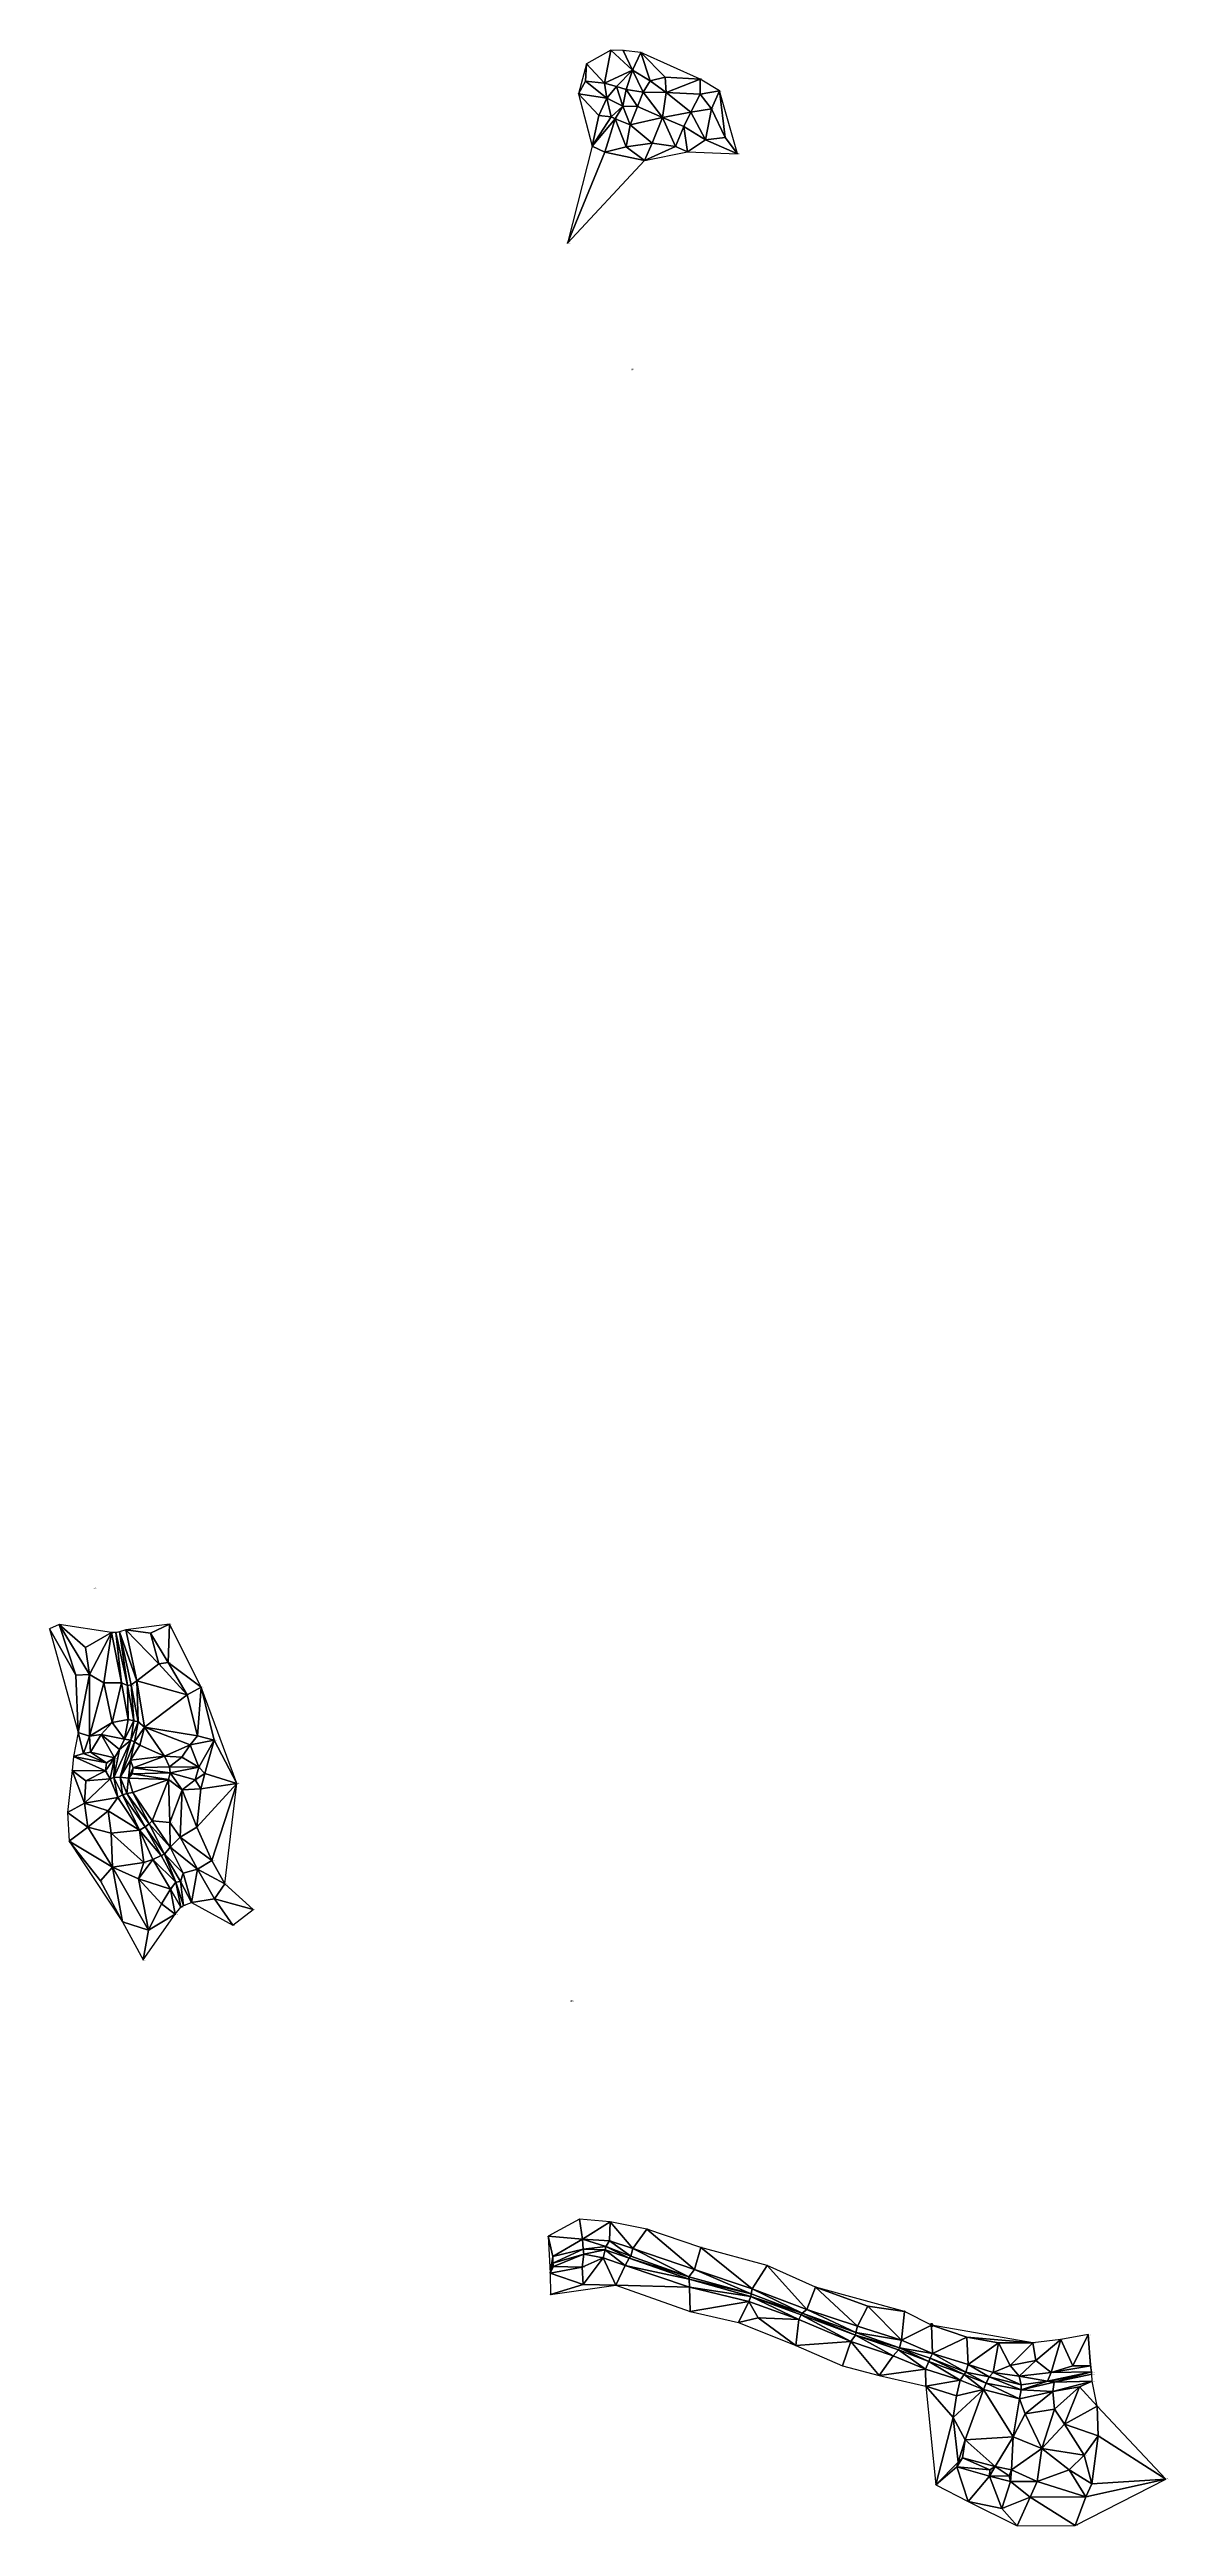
# Model space of a CAD drawing. Header units: metres. Extents: x -719208 to -719011, y -1087697 to -1087262.
import ezdxf

# ---------------------------------------------------------------- set-up
doc = ezdxf.new("R2010")
doc.units = ezdxf.units.M
doc.header["$PDMODE"] = 1
for name, color, linetype in [('TER_BODY', 30, 'Continuous'), ('TER_BODY_CISLO', 7, 'Continuous'), ('TER_BODY_VYSKA', 7, 'Continuous'), ('TER_BODY_ZNACKA', 30, 'Continuous'), ('TER_Stavajici2', 7, 'Continuous'), ('TER_Stavajici2_OBRYS', 140, 'Continuous'), ('TER_Stavajici2_SPOJNICE', 1, 'Continuous'), ('TER_Stavajici2_TIN', 8, 'Continuous')]:
    doc.layers.add(name, color=color, linetype=linetype)

# ---------------------------------------------------------------- blocks, each defined once
blk = doc.blocks.new('TER_POVRCH_Stavajici2')
at = {"layer": 'TER_Stavajici2_OBRYS'}
for points in [[(95.47, 417.795), (91.165, 400.75), (104.66, 415.301), (112.229, 416.779), (120.955, 416.46), (117.836, 427.47), (114.444, 429.54), (104.012, 434.217), (100.917, 434.56), (98.734, 434.605), (94.51, 432.232), (93.056, 426.994)], [(36.016, 108.561), (31.029, 113.069), (33.161, 130.651), (26.904, 147.51), (21.327, 158.577), (13.66, 157.566), (12.545, 157.208), (11.887, 157.136), (11.16, 157.104), (1.996, 158.499), (0.29, 157.771), (5.306, 139.586), (4.497, 135.362), (4.241, 132.938), (3.448, 125.533), (3.756, 120.521), (13.087, 106.394), (16.683, 99.718), (22.344, 107.698), (23.313, 108.943), (23.769, 109.246), (25.218, 109.767), (32.451, 105.805)], [(183.195, 25.835), (183.112, 27.069), (183.099, 27.437), (182.473, 33.989), (177.7, 33.104), (172.801, 32.548), (155.033, 35.64), (150.282, 38.062), (134.629, 42.33), (126.175, 46.081), (114.537, 49.269), (105.067, 52.497), (98.624, 53.744), (93.251, 54.237), (87.772, 51.235), (88.118, 44.763), (88.168, 40.997), (99.628, 42.648), (112.644, 38.05), (121.161, 36.135), (131.197, 32.086), (139.417, 28.499), (145.811, 26.803), (153.997, 24.929), (155.772, 7.656), (161.433, 4.713), (170.014, 0.45), (180.217, 0.521), (196.135, 8.635), (184.04, 21.423)]]:
    blk.add_lwpolyline(points, close=True, dxfattribs=at)
at = {"layer": 'TER_Stavajici2_TIN'}
for points in [[(94.51, 432.232, 379.561), (97.63, 428.844, 380.07), (98.734, 434.605, 380.114)], [(98.734, 434.605, 380.114), (97.63, 428.844, 380.07), (102.553, 431.115, 380.325)], [(100.917, 434.56, 380.296), (98.734, 434.605, 380.114), (102.553, 431.115, 380.325)], [(102.553, 431.115, 380.325), (104.012, 434.217, 380.328), (100.917, 434.56, 380.296)], [(94.51, 432.232, 379.561), (93.056, 426.994, 379.425), (94.294, 429.162, 379.577)], [(94.294, 429.162, 379.577), (97.63, 428.844, 380.07), (94.51, 432.232, 379.561)], [(99.744, 428.263, 380.175), (102.553, 431.115, 380.325), (97.63, 428.844, 380.07)], [(101.47, 427.725, 380.012), (102.553, 431.115, 380.325), (99.744, 428.263, 380.175)], [(101.47, 427.725, 380.012), (104.412, 427.257, 380.282), (102.553, 431.115, 380.325)], [(102.553, 431.115, 380.325), (105.674, 429.276, 380.443), (104.012, 434.217, 380.328)], [(105.674, 429.276, 380.443), (102.553, 431.115, 380.325), (104.412, 427.257, 380.282)], [(114.444, 429.54, 381.726), (104.012, 434.217, 380.328), (108.274, 429.89, 380.829)], [(108.274, 429.89, 380.829), (104.012, 434.217, 380.328), (105.674, 429.276, 380.443)], [(93.056, 426.994, 379.425), (98.04, 426.2, 380.15), (94.294, 429.162, 379.577)], [(95.47, 417.795, 380.553), (96.674, 423.177, 380.418), (93.056, 426.994, 379.425)], [(96.674, 423.177, 380.418), (98.04, 426.2, 380.15), (93.056, 426.994, 379.425)], [(97.63, 428.844, 380.07), (94.294, 429.162, 379.577), (98.04, 426.2, 380.15)], [(96.674, 423.177, 380.418), (98.815, 422.932, 380.341), (98.04, 426.2, 380.15)], [(98.04, 426.2, 380.15), (99.744, 428.263, 380.175), (97.63, 428.844, 380.07)], [(99.744, 428.263, 380.175), (98.04, 426.2, 380.15), (100.832, 424.802, 380.038)], [(100.832, 424.802, 380.038), (98.04, 426.2, 380.15), (98.815, 422.932, 380.341)], [(99.744, 428.263, 380.175), (100.832, 424.802, 380.038), (101.47, 427.725, 380.012)], [(103.44, 424.721, 380.347), (101.47, 427.725, 380.012), (100.832, 424.802, 380.038)], [(104.412, 427.257, 380.282), (101.47, 427.725, 380.012), (103.44, 424.721, 380.347)], [(103.44, 424.721, 380.347), (107.815, 422.798, 380.801), (104.412, 427.257, 380.282)], [(104.412, 427.257, 380.282), (108.482, 427.189, 380.698), (105.674, 429.276, 380.443)], [(108.482, 427.189, 380.698), (104.412, 427.257, 380.282), (107.815, 422.798, 380.801)], [(108.274, 429.89, 380.829), (105.674, 429.276, 380.443), (108.482, 427.189, 380.698)], [(108.482, 427.189, 380.698), (107.815, 422.798, 380.801), (112.758, 423.766, 381.584)], [(108.274, 429.89, 380.829), (108.482, 427.189, 380.698), (114.444, 429.54, 381.726)], [(114.444, 429.54, 381.726), (108.482, 427.189, 380.698), (114.434, 426.902, 381.625)], [(112.758, 423.766, 381.584), (114.434, 426.902, 381.625), (108.482, 427.189, 380.698)], [(112.758, 423.766, 381.584), (116.411, 424.349, 382.298), (114.434, 426.902, 381.625)], [(114.434, 426.902, 381.625), (117.836, 427.47, 382.338), (114.444, 429.54, 381.726)], [(117.836, 427.47, 382.338), (114.434, 426.902, 381.625), (116.411, 424.349, 382.298)], [(116.411, 424.349, 382.298), (118.798, 419.312, 383.06), (117.836, 427.47, 382.338)], [(117.836, 427.47, 382.338), (118.798, 419.312, 383.06), (120.955, 416.46, 383.27)], [(96.674, 423.177, 380.418), (95.47, 417.795, 380.553), (98.815, 422.932, 380.341)], [(98.815, 422.932, 380.341), (95.47, 417.795, 380.553), (99.501, 422.593, 380.133)], [(99.501, 422.593, 380.133), (95.47, 417.795, 380.553), (97.725, 416.723, 380.423)], [(101.471, 417.656, 380.979), (99.501, 422.593, 380.133), (97.725, 416.723, 380.423)], [(99.501, 422.593, 380.133), (100.832, 424.802, 380.038), (98.815, 422.932, 380.341)], [(99.501, 422.593, 380.133), (102.167, 421.551, 380.564), (100.832, 424.802, 380.038)], [(102.167, 421.551, 380.564), (99.501, 422.593, 380.133), (101.471, 417.656, 380.979)], [(103.44, 424.721, 380.347), (100.832, 424.802, 380.038), (102.167, 421.551, 380.564)], [(102.167, 421.551, 380.564), (101.471, 417.656, 380.979), (106.004, 418.344, 381.332)], [(103.44, 424.721, 380.347), (102.167, 421.551, 380.564), (107.815, 422.798, 380.801)], [(107.815, 422.798, 380.801), (102.167, 421.551, 380.564), (106.004, 418.344, 381.332)], [(110.123, 417.756, 381.748), (107.815, 422.798, 380.801), (106.004, 418.344, 381.332)], [(111.567, 421.24, 381.317), (112.758, 423.766, 381.584), (107.815, 422.798, 380.801)], [(107.815, 422.798, 380.801), (110.123, 417.756, 381.748), (111.567, 421.24, 381.317)], [(111.567, 421.24, 381.317), (115.353, 418.905, 382.263), (112.758, 423.766, 381.584)], [(116.411, 424.349, 382.298), (112.758, 423.766, 381.584), (115.353, 418.905, 382.263)], [(118.798, 419.312, 383.06), (116.411, 424.349, 382.298), (115.353, 418.905, 382.263)], [(95.47, 417.795, 380.553), (91.165, 400.75, 381.385), (97.725, 416.723, 380.423)], [(101.471, 417.656, 380.979), (97.725, 416.723, 380.423), (104.66, 415.301, 381.544)], [(104.66, 415.301, 381.544), (106.004, 418.344, 381.332), (101.471, 417.656, 380.979)], [(106.004, 418.344, 381.332), (104.66, 415.301, 381.544), (110.123, 417.756, 381.748)], [(112.229, 416.779, 382.079), (110.123, 417.756, 381.748), (104.66, 415.301, 381.544)], [(112.229, 416.779, 382.079), (111.567, 421.24, 381.317), (110.123, 417.756, 381.748)], [(115.353, 418.905, 382.263), (111.567, 421.24, 381.317), (112.229, 416.779, 382.079)], [(112.229, 416.779, 382.079), (120.955, 416.46, 383.27), (115.353, 418.905, 382.263)], [(118.798, 419.312, 383.06), (115.353, 418.905, 382.263), (120.955, 416.46, 383.27)], [(97.725, 416.723, 380.423), (91.165, 400.75, 381.385), (104.66, 415.301, 381.544)], [(0.29, 157.771, 387.774), (4.909, 149.654, 388.019), (1.996, 158.499, 387.272)], [(4.909, 149.654, 388.019), (0.29, 157.771, 387.774), (5.306, 139.586, 388.835)], [(4.909, 149.654, 388.019), (7.309, 149.767, 387.821), (1.996, 158.499, 387.272)], [(6.581, 154.496, 387.151), (1.996, 158.499, 387.272), (7.309, 149.767, 387.821)], [(6.581, 154.496, 387.151), (11.16, 157.104, 386.844), (1.996, 158.499, 387.272)], [(6.581, 154.496, 387.151), (7.309, 149.767, 387.821), (11.16, 157.104, 386.844)], [(7.309, 149.767, 387.821), (9.796, 148.303, 387.278), (11.16, 157.104, 386.844)], [(12.899, 148.295, 387.268), (11.16, 157.104, 386.844), (9.796, 148.303, 387.278)], [(11.16, 157.104, 386.844), (12.899, 148.295, 387.268), (11.887, 157.136, 386.488)], [(11.887, 157.136, 386.488), (13.982, 147.84, 387.056), (12.545, 157.208, 386.507)], [(12.899, 148.295, 387.268), (13.982, 147.84, 387.056), (11.887, 157.136, 386.488)], [(13.66, 157.566, 386.84), (12.545, 157.208, 386.507), (15.593, 148.661, 387.474)], [(13.982, 147.84, 387.056), (14.627, 147.927, 387.031), (12.545, 157.208, 386.507)], [(15.593, 148.661, 387.474), (12.545, 157.208, 386.507), (14.627, 147.927, 387.031)], [(17.988, 157.007, 387.135), (21.327, 158.577, 387.19), (13.66, 157.566, 386.84)], [(17.988, 157.007, 387.135), (13.66, 157.566, 386.84), (19.455, 151.612, 387.336)], [(19.455, 151.612, 387.336), (13.66, 157.566, 386.84), (15.593, 148.661, 387.474)], [(17.988, 157.007, 387.135), (21.111, 151.863, 387.599), (21.327, 158.577, 387.19)], [(19.455, 151.612, 387.336), (21.111, 151.863, 387.599), (17.988, 157.007, 387.135)], [(26.904, 147.51, 388.068), (21.327, 158.577, 387.19), (21.111, 151.863, 387.599)], [(4.909, 149.654, 388.019), (5.306, 139.586, 388.835), (7.309, 149.767, 387.821)], [(5.306, 139.586, 388.835), (7.27, 138.965, 388.412), (7.309, 149.767, 387.821)], [(7.309, 149.767, 387.821), (7.27, 138.965, 388.412), (9.796, 148.303, 387.278)], [(11.276, 141.318, 387.916), (9.796, 148.303, 387.278), (7.27, 138.965, 388.412)], [(9.796, 148.303, 387.278), (11.276, 141.318, 387.916), (12.899, 148.295, 387.268)], [(14.077, 141.867, 387.684), (12.899, 148.295, 387.268), (11.276, 141.318, 387.916)], [(12.899, 148.295, 387.268), (14.077, 141.867, 387.684), (13.982, 147.84, 387.056)], [(14.627, 147.927, 387.031), (13.982, 147.84, 387.056), (15.099, 141.605, 386.907)], [(14.077, 141.867, 387.684), (15.099, 141.605, 386.907), (13.982, 147.84, 387.056)], [(15.593, 148.661, 387.474), (14.627, 147.927, 387.031), (15.843, 141.481, 386.872)], [(15.099, 141.605, 386.907), (15.843, 141.481, 386.872), (14.627, 147.927, 387.031)], [(15.593, 148.661, 387.474), (24.409, 146.195, 387.703), (19.455, 151.612, 387.336)], [(24.409, 146.195, 387.703), (15.593, 148.661, 387.474), (16.93, 140.528, 387.748)], [(15.843, 141.481, 386.872), (16.93, 140.528, 387.748), (15.593, 148.661, 387.474)], [(21.111, 151.863, 387.599), (19.455, 151.612, 387.336), (24.409, 146.195, 387.703)], [(24.409, 146.195, 387.703), (26.904, 147.51, 388.068), (21.111, 151.863, 387.599)], [(26.232, 139.021, 388.162), (24.409, 146.195, 387.703), (16.93, 140.528, 387.748)], [(24.409, 146.195, 387.703), (26.232, 139.021, 388.162), (26.904, 147.51, 388.068)], [(29.186, 138.215, 388.733), (26.904, 147.51, 388.068), (26.232, 139.021, 388.162)], [(29.186, 138.215, 388.733), (33.161, 130.651, 389.563), (26.904, 147.51, 388.068)], [(6.24, 135.913, 388.791), (5.306, 139.586, 388.835), (4.497, 135.362, 388.782)], [(5.306, 139.586, 388.835), (6.24, 135.913, 388.791), (7.27, 138.965, 388.412)], [(9.337, 139.248, 388.476), (11.276, 141.318, 387.916), (7.27, 138.965, 388.412)], [(7.27, 138.965, 388.412), (7.481, 136.129, 388.367), (9.337, 139.248, 388.476)], [(7.481, 136.129, 388.367), (11.689, 135.126, 388.082), (9.337, 139.248, 388.476)], [(11.276, 141.318, 387.916), (9.337, 139.248, 388.476), (13.438, 138.398, 387.854)], [(12.574, 136.589, 387.871), (13.438, 138.398, 387.854), (9.337, 139.248, 388.476)], [(9.337, 139.248, 388.476), (11.689, 135.126, 388.082), (12.574, 136.589, 387.871)], [(14.077, 141.867, 387.684), (11.276, 141.318, 387.916), (13.438, 138.398, 387.854)], [(14.077, 141.867, 387.684), (13.438, 138.398, 387.854), (15.099, 141.605, 386.907)], [(13.438, 138.398, 387.854), (14.524, 138.22, 387.621), (15.099, 141.605, 386.907)], [(15.099, 141.605, 386.907), (14.524, 138.22, 387.621), (15.843, 141.481, 386.872)], [(14.524, 138.22, 387.621), (15.165, 137.917, 387.619), (15.843, 141.481, 386.872)], [(16.93, 140.528, 387.748), (15.843, 141.481, 386.872), (15.165, 137.917, 387.619)], [(15.165, 137.917, 387.619), (16.155, 137.346, 387.811), (16.93, 140.528, 387.748)], [(20.45, 135.427, 387.861), (16.93, 140.528, 387.748), (16.155, 137.346, 387.811)], [(24.947, 137.395, 387.899), (26.232, 139.021, 388.162), (16.93, 140.528, 387.748)], [(16.93, 140.528, 387.748), (20.45, 135.427, 387.861), (24.947, 137.395, 387.899)], [(26.232, 139.021, 388.162), (24.947, 137.395, 387.899), (29.186, 138.215, 388.733)], [(4.497, 135.362, 388.782), (4.241, 132.938, 389.237), (10.12, 132.854, 388.505)], [(4.497, 135.362, 388.782), (10.295, 134.264, 388.457), (6.24, 135.913, 388.791)], [(10.295, 134.264, 388.457), (4.497, 135.362, 388.782), (10.12, 132.854, 388.505)], [(7.481, 136.129, 388.367), (7.27, 138.965, 388.412), (6.24, 135.913, 388.791)], [(7.481, 136.129, 388.367), (6.24, 135.913, 388.791), (10.295, 134.264, 388.457)], [(10.295, 134.264, 388.457), (11.689, 135.126, 388.082), (7.481, 136.129, 388.367)], [(10.903, 131.48, 388.184), (11.689, 135.126, 388.082), (10.12, 132.854, 388.505)], [(10.295, 134.264, 388.457), (10.12, 132.854, 388.505), (11.689, 135.126, 388.082)], [(11.592, 131.669, 387.918), (11.689, 135.126, 388.082), (10.903, 131.48, 388.184)], [(11.592, 131.669, 387.918), (12.683, 131.738, 387.85), (14.524, 138.22, 387.621)], [(14.524, 138.22, 387.621), (12.574, 136.582, 387.871), (11.592, 131.669, 387.918)], [(11.689, 135.126, 388.082), (11.592, 131.669, 387.918), (12.574, 136.582, 387.871)], [(12.574, 136.582, 387.871), (12.574, 136.589, 387.871), (11.689, 135.126, 388.082)], [(13.438, 138.398, 387.854), (12.574, 136.589, 387.871), (14.524, 138.22, 387.621)], [(12.574, 136.589, 387.871), (12.574, 136.582, 387.871), (14.524, 138.22, 387.621)], [(15.165, 137.917, 387.619), (14.524, 138.22, 387.621), (12.683, 131.738, 387.85)], [(14.472, 134.749, 387.862), (15.165, 137.917, 387.619), (12.683, 131.738, 387.85)], [(12.683, 131.738, 387.85), (14.148, 131.59, 388.09), (14.472, 134.749, 387.862)], [(14.472, 134.749, 387.862), (14.148, 131.59, 388.09), (14.931, 133.399, 388.429)], [(16.155, 137.346, 387.811), (15.165, 137.917, 387.619), (14.472, 134.749, 387.862)], [(16.155, 137.346, 387.811), (14.472, 134.749, 387.862), (20.45, 135.427, 387.861)], [(14.931, 133.399, 388.429), (20.45, 135.427, 387.861), (14.472, 134.749, 387.862)], [(21.349, 133.582, 388.461), (20.45, 135.427, 387.861), (14.931, 133.399, 388.429)], [(24.947, 137.395, 387.899), (20.45, 135.427, 387.861), (23.499, 135.252, 387.964)], [(20.45, 135.427, 387.861), (21.349, 133.582, 388.461), (23.499, 135.252, 387.964)], [(23.499, 135.252, 387.964), (21.349, 133.582, 388.461), (26.48, 133.514, 388.601)], [(23.499, 135.252, 387.964), (26.48, 133.514, 388.601), (24.947, 137.395, 387.899)], [(24.947, 137.395, 387.899), (26.48, 133.514, 388.601), (29.186, 138.215, 388.733)], [(27.547, 132.414, 388.892), (29.186, 138.215, 388.733), (26.48, 133.514, 388.601)], [(29.186, 138.215, 388.733), (27.547, 132.414, 388.892), (33.161, 130.651, 389.563)], [(3.448, 125.533, 389.27), (6.4, 127.178, 388.388), (4.241, 132.938, 389.237)], [(6.627, 131.1, 388.464), (10.12, 132.854, 388.505), (4.241, 132.938, 389.237)], [(6.627, 131.1, 388.464), (4.241, 132.938, 389.237), (6.4, 127.178, 388.388)], [(10.903, 131.48, 388.184), (6.627, 131.1, 388.464), (6.4, 127.178, 388.388)], [(12.27, 128.165, 388.159), (10.903, 131.48, 388.184), (6.4, 127.178, 388.388)], [(10.903, 131.48, 388.184), (10.12, 132.854, 388.505), (6.627, 131.1, 388.464)], [(10.903, 131.48, 388.184), (12.27, 128.165, 388.159), (11.592, 131.669, 387.918)], [(12.683, 131.738, 387.85), (11.592, 131.669, 387.918), (13.091, 128.66, 387.94)], [(12.27, 128.165, 388.159), (13.091, 128.66, 387.94), (11.592, 131.669, 387.918)], [(13.091, 128.66, 387.94), (13.825, 128.863, 387.965), (12.683, 131.738, 387.85)], [(14.148, 131.59, 388.09), (12.683, 131.738, 387.85), (13.825, 128.863, 387.965)], [(13.825, 128.863, 387.965), (14.9, 129.065, 388.129), (14.148, 131.59, 388.09)], [(14.771, 132.341, 388.654), (14.931, 133.399, 388.429), (14.148, 131.59, 388.09)], [(14.771, 132.341, 388.654), (14.148, 131.59, 388.09), (21.175, 131.314, 388.278)], [(14.9, 129.065, 388.129), (21.175, 131.314, 388.278), (14.148, 131.59, 388.09)], [(14.931, 133.399, 388.429), (14.771, 132.341, 388.654), (21.42, 132.51, 388.551)], [(21.175, 131.314, 388.278), (21.42, 132.51, 388.551), (14.771, 132.341, 388.654)], [(14.9, 129.065, 388.129), (18.265, 124.116, 388.474), (21.175, 131.314, 388.278)], [(21.42, 132.51, 388.551), (21.349, 133.582, 388.461), (14.931, 133.399, 388.429)], [(18.265, 124.116, 388.474), (21.396, 123.825, 388.626), (21.175, 131.314, 388.278)], [(21.175, 131.314, 388.278), (23.56, 129.506, 388.443), (21.42, 132.51, 388.551)], [(23.56, 129.506, 388.443), (21.175, 131.314, 388.278), (21.396, 123.825, 388.626)], [(21.42, 132.51, 388.551), (26.48, 133.514, 388.601), (21.349, 133.582, 388.461)], [(25.817, 131.286, 388.708), (26.48, 133.514, 388.601), (21.42, 132.51, 388.551)], [(21.42, 132.51, 388.551), (23.56, 129.506, 388.443), (25.817, 131.286, 388.708)], [(26.848, 129.719, 389.036), (25.817, 131.286, 388.708), (23.56, 129.506, 388.443)], [(26.48, 133.514, 388.601), (25.817, 131.286, 388.708), (27.547, 132.414, 388.892)], [(26.848, 129.719, 389.036), (27.547, 132.414, 388.892), (25.817, 131.286, 388.708)], [(28.774, 117.159, 389.74), (33.161, 130.651, 389.563), (26.119, 122.981, 389.318)], [(26.848, 129.719, 389.036), (26.119, 122.981, 389.318), (33.161, 130.651, 389.563)], [(27.547, 132.414, 388.892), (26.848, 129.719, 389.036), (33.161, 130.651, 389.563)], [(28.774, 117.159, 389.74), (31.029, 113.069, 390.038), (33.161, 130.651, 389.563)], [(3.448, 125.533, 389.27), (7.014, 123.007, 388.64), (6.4, 127.178, 388.388)], [(12.27, 128.165, 388.159), (6.4, 127.178, 388.388), (10.573, 125.827, 388.285)], [(7.014, 123.007, 388.64), (10.573, 125.827, 388.285), (6.4, 127.178, 388.388)], [(10.573, 125.827, 388.285), (16.079, 122.438, 388.544), (12.27, 128.165, 388.159)], [(12.27, 128.165, 388.159), (16.079, 122.438, 388.544), (13.091, 128.66, 387.94)], [(13.825, 128.863, 387.965), (13.091, 128.66, 387.94), (17.073, 123.054, 388.296)], [(16.079, 122.438, 388.544), (17.073, 123.054, 388.296), (13.091, 128.66, 387.94)], [(14.9, 129.065, 388.129), (13.825, 128.863, 387.965), (17.759, 123.542, 388.224)], [(17.073, 123.054, 388.296), (17.759, 123.542, 388.224), (13.825, 128.863, 387.965)], [(18.265, 124.116, 388.474), (14.9, 129.065, 388.129), (17.759, 123.542, 388.224)], [(21.396, 123.825, 388.626), (23.184, 121.22, 388.772), (23.56, 129.506, 388.443)], [(26.119, 122.981, 389.318), (23.56, 129.506, 388.443), (23.184, 121.22, 388.772)], [(26.848, 129.719, 389.036), (23.56, 129.506, 388.443), (26.119, 122.981, 389.318)], [(3.448, 125.533, 389.27), (3.756, 120.521, 389.93), (7.014, 123.007, 388.64)], [(3.756, 120.521, 389.93), (11.356, 115.97, 388.958), (7.014, 123.007, 388.64)], [(7.014, 123.007, 388.64), (11.077, 121.92, 388.564), (10.573, 125.827, 388.285)], [(11.077, 121.92, 388.564), (7.014, 123.007, 388.64), (11.356, 115.97, 388.958)], [(16.079, 122.438, 388.544), (10.573, 125.827, 388.285), (11.077, 121.92, 388.564)], [(16.079, 122.438, 388.544), (11.077, 121.92, 388.564), (16.822, 116.773, 388.982)], [(11.356, 115.97, 388.958), (16.822, 116.773, 388.982), (11.077, 121.92, 388.564)], [(17.073, 123.054, 388.296), (16.079, 122.438, 388.544), (19.847, 117.988, 388.427)], [(18.414, 117.319, 388.916), (19.847, 117.988, 388.427), (16.079, 122.438, 388.544)], [(18.414, 117.319, 388.916), (16.079, 122.438, 388.544), (16.822, 116.773, 388.982)], [(17.759, 123.542, 388.224), (17.073, 123.054, 388.296), (20.472, 118.247, 388.408)], [(19.847, 117.988, 388.427), (20.472, 118.247, 388.408), (17.073, 123.054, 388.296)], [(17.759, 123.542, 388.224), (21.468, 119.488, 388.786), (18.265, 124.116, 388.474)], [(21.468, 119.488, 388.786), (17.759, 123.542, 388.224), (20.472, 118.247, 388.408)], [(21.396, 123.825, 388.626), (18.265, 124.116, 388.474), (21.468, 119.488, 388.786)], [(23.184, 121.22, 388.772), (21.396, 123.825, 388.626), (21.468, 119.488, 388.786)], [(23.184, 121.22, 388.772), (28.774, 117.159, 389.74), (26.119, 122.981, 389.318)], [(3.756, 120.521, 389.93), (9.223, 113.566, 390.16), (11.356, 115.97, 388.958)], [(9.223, 113.566, 390.16), (3.756, 120.521, 389.93), (13.087, 106.394, 390.487)], [(16.822, 116.773, 388.982), (15.865, 113.895, 389.255), (18.414, 117.319, 388.916)], [(21.534, 112.105, 389.112), (18.414, 117.319, 388.916), (15.865, 113.895, 389.255)], [(18.414, 117.319, 388.916), (22.444, 113.352, 388.501), (19.847, 117.988, 388.427)], [(22.444, 113.352, 388.501), (18.414, 117.319, 388.916), (21.534, 112.105, 389.112)], [(19.847, 117.988, 388.427), (22.444, 113.352, 388.501), (20.472, 118.247, 388.408)], [(20.472, 118.247, 388.408), (23.733, 114.934, 389.023), (21.468, 119.488, 388.786)], [(22.444, 113.352, 388.501), (23.25, 113.453, 388.382), (20.472, 118.247, 388.408)], [(23.733, 114.934, 389.023), (20.472, 118.247, 388.408), (23.25, 113.453, 388.382)], [(23.184, 121.22, 388.772), (21.468, 119.488, 388.786), (26.214, 115.63, 388.963)], [(23.733, 114.934, 389.023), (26.214, 115.63, 388.963), (21.468, 119.488, 388.786)], [(23.184, 121.22, 388.772), (26.214, 115.63, 388.963), (28.774, 117.159, 389.74)], [(9.223, 113.566, 390.16), (13.087, 106.394, 390.487), (11.356, 115.97, 388.958)], [(15.865, 113.895, 389.255), (16.822, 116.773, 388.982), (11.356, 115.97, 388.958)], [(11.356, 115.97, 388.958), (17.642, 104.943, 389.542), (15.865, 113.895, 389.255)], [(13.087, 106.394, 390.487), (17.642, 104.943, 389.542), (11.356, 115.97, 388.958)], [(19.952, 109.554, 389.345), (15.865, 113.895, 389.255), (17.642, 104.943, 389.542)], [(19.952, 109.554, 389.345), (21.534, 112.105, 389.112), (15.865, 113.895, 389.255)], [(21.534, 112.105, 389.112), (23.313, 108.943, 388.536), (22.444, 113.352, 388.501)], [(23.25, 113.453, 388.382), (22.444, 113.352, 388.501), (23.769, 109.246, 388.519)], [(23.769, 109.246, 388.519), (22.444, 113.352, 388.501), (23.313, 108.943, 388.536)], [(23.25, 113.453, 388.382), (25.218, 109.767, 389.385), (23.733, 114.934, 389.023)], [(23.769, 109.246, 388.519), (25.218, 109.767, 389.385), (23.25, 113.453, 388.382)], [(26.214, 115.63, 388.963), (23.733, 114.934, 389.023), (25.218, 109.767, 389.385)], [(25.218, 109.767, 389.385), (29.218, 110.406, 389.647), (26.214, 115.63, 388.963)], [(28.774, 117.159, 389.74), (26.214, 115.63, 388.963), (31.029, 113.069, 390.038)], [(29.218, 110.406, 389.647), (31.029, 113.069, 390.038), (26.214, 115.63, 388.963)], [(31.029, 113.069, 390.038), (29.218, 110.406, 389.647), (36.016, 108.561, 390.511)], [(17.642, 104.943, 389.542), (22.344, 107.698, 389.377), (19.952, 109.554, 389.345)], [(19.952, 109.554, 389.345), (22.344, 107.698, 389.377), (21.534, 112.105, 389.112)], [(23.313, 108.943, 388.536), (21.534, 112.105, 389.112), (22.344, 107.698, 389.377)], [(29.218, 110.406, 389.647), (25.218, 109.767, 389.385), (32.451, 105.805, 389.833)], [(29.218, 110.406, 389.647), (32.451, 105.805, 389.833), (36.016, 108.561, 390.511)], [(13.087, 106.394, 390.487), (16.683, 99.718, 390.793), (17.642, 104.943, 389.542)], [(17.642, 104.943, 389.542), (16.683, 99.718, 390.793), (22.344, 107.698, 389.377)], [(93.251, 54.237, 397.425), (87.772, 51.235, 397.066), (93.769, 50.697, 397.499)], [(93.251, 54.237, 397.425), (93.769, 50.697, 397.499), (98.624, 53.744, 397.836)], [(98.507, 50.45, 397.731), (98.624, 53.744, 397.836), (93.769, 50.697, 397.499)], [(98.507, 50.45, 397.731), (102.601, 49.103, 398.181), (98.624, 53.744, 397.836)], [(105.067, 52.497, 398.272), (98.624, 53.744, 397.836), (102.601, 49.103, 398.181)], [(105.067, 52.497, 398.272), (102.601, 49.103, 398.181), (113.407, 45.381, 399.038)], [(114.537, 49.269, 399.066), (105.067, 52.497, 398.272), (113.407, 45.381, 399.038)], [(88.59, 47.683, 397.112), (93.769, 50.697, 397.499), (87.772, 51.235, 397.066)], [(87.772, 51.235, 397.066), (88.118, 44.763, 397.092), (88.59, 47.683, 397.112)], [(88.59, 47.683, 397.112), (88.567, 46.521, 396.324), (93.919, 48.958, 396.812)], [(93.919, 48.958, 396.812), (88.567, 46.521, 396.324), (94.009, 48.119, 396.954)], [(88.567, 46.521, 396.324), (88.68, 45.942, 396.393), (94.009, 48.119, 396.954)], [(93.769, 50.697, 397.499), (88.59, 47.683, 397.112), (93.919, 48.958, 396.812)], [(93.73, 45.805, 397.683), (94.009, 48.119, 396.954), (88.68, 45.942, 396.393)], [(94.009, 48.119, 396.954), (93.73, 45.805, 397.683), (97.436, 47.469, 397.913)], [(97.877, 49.463, 397.429), (98.507, 50.45, 397.731), (93.769, 50.697, 397.499)], [(93.769, 50.697, 397.499), (93.919, 48.958, 396.812), (97.877, 49.463, 397.429)], [(97.766, 48.826, 397.426), (97.877, 49.463, 397.429), (93.919, 48.958, 396.812)], [(93.919, 48.958, 396.812), (94.009, 48.119, 396.954), (97.766, 48.826, 397.426)], [(97.436, 47.469, 397.913), (97.766, 48.826, 397.426), (94.009, 48.119, 396.954)], [(97.436, 47.469, 397.913), (101.242, 46.122, 398.314), (97.766, 48.826, 397.426)], [(97.766, 48.826, 397.426), (101.961, 47.411, 397.615), (97.877, 49.463, 397.429)], [(101.961, 47.411, 397.615), (97.766, 48.826, 397.426), (101.242, 46.122, 398.314)], [(98.507, 50.45, 397.731), (97.877, 49.463, 397.429), (102.239, 47.758, 397.502)], [(101.961, 47.411, 397.615), (102.239, 47.758, 397.502), (97.877, 49.463, 397.429)], [(102.601, 49.103, 398.181), (98.507, 50.45, 397.731), (102.239, 47.758, 397.502)], [(102.601, 49.103, 398.181), (102.239, 47.758, 397.502), (112.463, 44.116, 398.601)], [(112.463, 44.116, 398.601), (113.407, 45.381, 399.038), (102.601, 49.103, 398.181)], [(113.407, 45.381, 399.038), (123.546, 41.987, 399.98), (114.537, 49.269, 399.066)], [(126.175, 46.081, 400.047), (114.537, 49.269, 399.066), (123.546, 41.987, 399.98)], [(88.59, 47.683, 397.112), (88.118, 44.763, 397.092), (88.567, 46.521, 396.324)], [(88.567, 46.521, 396.324), (88.118, 44.763, 397.092), (88.68, 45.942, 396.393)], [(88.68, 45.942, 396.393), (88.118, 44.763, 397.092), (93.73, 45.805, 397.683)], [(93.921, 42.772, 397.685), (93.73, 45.805, 397.683), (88.118, 44.763, 397.092)], [(88.168, 40.997, 397.209), (93.921, 42.772, 397.685), (88.118, 44.763, 397.092)], [(93.73, 45.805, 397.683), (93.921, 42.772, 397.685), (97.436, 47.469, 397.913)], [(99.628, 42.648, 398.214), (97.436, 47.469, 397.913), (93.921, 42.772, 397.685)], [(99.628, 42.648, 398.214), (101.242, 46.122, 398.314), (97.436, 47.469, 397.913)], [(101.242, 46.122, 398.314), (99.628, 42.648, 398.214), (112.578, 42.299, 399.265)], [(101.242, 46.122, 398.314), (112.508, 43.681, 398.679), (101.961, 47.411, 397.615)], [(112.578, 42.299, 399.265), (112.508, 43.681, 398.679), (101.242, 46.122, 398.314)], [(102.239, 47.758, 397.502), (101.961, 47.411, 397.615), (112.463, 44.116, 398.601)], [(112.463, 44.116, 398.601), (101.961, 47.411, 397.615), (112.508, 43.681, 398.679)], [(113.407, 45.381, 399.038), (112.463, 44.116, 398.601), (123.347, 41.156, 399.662)], [(112.508, 43.681, 398.679), (123.347, 41.156, 399.662), (112.463, 44.116, 398.601)], [(112.508, 43.681, 398.679), (112.578, 42.299, 399.265), (123.321, 40.696, 399.656)], [(123.347, 41.156, 399.662), (112.508, 43.681, 398.679), (123.321, 40.696, 399.656)], [(123.546, 41.987, 399.98), (113.407, 45.381, 399.038), (123.347, 41.156, 399.662)], [(126.175, 46.081, 400.047), (123.546, 41.987, 399.98), (133.14, 38.415, 400.886)], [(134.629, 42.33, 400.802), (126.175, 46.081, 400.047), (133.14, 38.415, 400.886)], [(93.921, 42.772, 397.685), (88.168, 40.997, 397.209), (99.628, 42.648, 398.214)], [(112.644, 38.05, 399.377), (112.578, 42.299, 399.265), (99.628, 42.648, 398.214)], [(122.988, 39.778, 400.061), (123.321, 40.696, 399.656), (112.578, 42.299, 399.265)], [(112.644, 38.05, 399.377), (122.988, 39.778, 400.061), (112.578, 42.299, 399.265)], [(121.161, 36.135, 400.049), (122.988, 39.778, 400.061), (112.644, 38.05, 399.377)], [(124.607, 36.92, 400.167), (122.988, 39.778, 400.061), (121.161, 36.135, 400.049)], [(122.988, 39.778, 400.061), (131.743, 36.643, 400.897), (123.321, 40.696, 399.656)], [(124.607, 36.92, 400.167), (131.743, 36.643, 400.897), (122.988, 39.778, 400.061)], [(123.321, 40.696, 399.656), (132.324, 37.723, 400.285), (123.347, 41.156, 399.662)], [(132.145, 37.449, 400.334), (132.324, 37.723, 400.285), (123.321, 40.696, 399.656)], [(132.145, 37.449, 400.334), (123.321, 40.696, 399.656), (131.743, 36.643, 400.897)], [(123.546, 41.987, 399.98), (123.347, 41.156, 399.662), (132.324, 37.723, 400.285)], [(132.324, 37.723, 400.285), (133.14, 38.415, 400.886), (123.546, 41.987, 399.98)], [(133.14, 38.415, 400.886), (142.013, 35.478, 401.809), (134.629, 42.33, 400.802)], [(143.841, 38.995, 401.805), (150.282, 38.062, 402.871), (134.629, 42.33, 400.802)], [(143.841, 38.995, 401.805), (134.629, 42.33, 400.802), (142.013, 35.478, 401.809)], [(121.161, 36.135, 400.049), (131.197, 32.086, 400.952), (124.607, 36.92, 400.167)], [(131.743, 36.643, 400.897), (124.607, 36.92, 400.167), (131.197, 32.086, 400.952)], [(131.197, 32.086, 400.952), (140.831, 32.781, 401.934), (131.743, 36.643, 400.897)], [(131.743, 36.643, 400.897), (140.831, 32.781, 401.934), (132.145, 37.449, 400.334)], [(132.145, 37.449, 400.334), (141.658, 33.878, 401.223), (132.324, 37.723, 400.285)], [(140.831, 32.781, 401.934), (141.658, 33.878, 401.223), (132.145, 37.449, 400.334)], [(133.14, 38.415, 400.886), (132.324, 37.723, 400.285), (141.753, 34.373, 401.191)], [(141.753, 34.373, 401.191), (132.324, 37.723, 400.285), (141.658, 33.878, 401.223)], [(142.013, 35.478, 401.809), (133.14, 38.415, 400.886), (141.753, 34.373, 401.191)], [(142.013, 35.478, 401.809), (141.753, 34.373, 401.191), (149.735, 33.028, 402.637)], [(143.841, 38.995, 401.805), (142.013, 35.478, 401.809), (149.735, 33.028, 402.637)], [(150.282, 38.062, 402.871), (143.841, 38.995, 401.805), (149.735, 33.028, 402.637)], [(149.735, 33.028, 402.637), (155.033, 35.64, 403.166), (150.282, 38.062, 402.871)], [(155.033, 35.64, 403.166), (149.735, 33.028, 402.637), (155.188, 30.689, 403.228)], [(161.179, 33.556, 403.859), (172.801, 32.548, 404.985), (155.033, 35.64, 403.166)], [(155.033, 35.64, 403.166), (155.188, 30.689, 403.228), (161.179, 33.556, 403.859)], [(139.417, 28.499, 401.817), (140.831, 32.781, 401.934), (131.197, 32.086, 400.952)], [(140.831, 32.781, 401.934), (139.417, 28.499, 401.817), (145.811, 26.803, 402.489)], [(141.658, 33.878, 401.223), (140.831, 32.781, 401.934), (148.304, 30.274, 402.623)], [(145.811, 26.803, 402.489), (148.304, 30.274, 402.623), (140.831, 32.781, 401.934)], [(141.753, 34.373, 401.191), (141.658, 33.878, 401.223), (149.374, 31.644, 401.94)], [(148.304, 30.274, 402.623), (149.207, 31.298, 400), (141.658, 33.878, 401.223)], [(149.374, 31.644, 401.94), (141.658, 33.878, 401.223), (149.207, 31.298, 400)], [(149.735, 33.028, 402.637), (141.753, 34.373, 401.191), (149.374, 31.644, 401.94)], [(148.304, 30.274, 402.623), (153.941, 27.94, 403.224), (149.207, 31.298, 400)], [(149.207, 31.298, 400), (154.564, 29.251, 402.562), (149.374, 31.644, 401.94)], [(154.564, 29.251, 402.562), (149.207, 31.298, 400), (153.941, 27.94, 403.224)], [(149.374, 31.644, 401.94), (155.188, 30.689, 403.228), (149.735, 33.028, 402.637)], [(154.783, 29.836, 402.662), (149.374, 31.644, 401.94), (154.564, 29.251, 402.562)], [(155.188, 30.689, 403.228), (149.374, 31.644, 401.94), (154.783, 29.836, 402.662)], [(155.188, 30.689, 403.228), (154.783, 29.836, 402.662), (161.043, 27.376, 403.129)], [(161.431, 28.729, 403.977), (161.179, 33.556, 403.859), (155.188, 30.689, 403.228)], [(161.431, 28.729, 403.977), (155.188, 30.689, 403.228), (161.043, 27.376, 403.129)], [(166.756, 32.548, 404.36), (172.801, 32.548, 404.985), (161.179, 33.556, 403.859)], [(161.431, 28.729, 403.977), (166.756, 32.548, 404.36), (161.179, 33.556, 403.859)], [(166.756, 32.548, 404.36), (161.431, 28.729, 403.977), (165.833, 27.329, 404.452)], [(168.786, 28.589, 404.782), (166.756, 32.548, 404.36), (165.833, 27.329, 404.452)], [(166.756, 32.548, 404.36), (168.786, 28.589, 404.782), (172.801, 32.548, 404.985)], [(173.331, 29.442, 405.381), (172.801, 32.548, 404.985), (168.786, 28.589, 404.782)], [(172.801, 32.548, 404.985), (173.331, 29.442, 405.381), (177.7, 33.104, 405.406)], [(173.331, 29.442, 405.381), (175.985, 27.333, 405.606), (177.7, 33.104, 405.406)], [(179.803, 28.501, 405.956), (177.7, 33.104, 405.406), (175.985, 27.333, 405.606)], [(177.7, 33.104, 405.406), (179.803, 28.501, 405.956), (182.473, 33.989, 405.872)], [(182.889, 28.516, 406.144), (182.473, 33.989, 405.872), (179.803, 28.501, 405.956)], [(182.889, 28.516, 406.144), (183.099, 27.437, 405.198), (182.473, 33.989, 405.872)], [(145.811, 26.803, 402.489), (153.941, 27.94, 403.224), (148.304, 30.274, 402.623)], [(145.811, 26.803, 402.489), (153.997, 24.929, 403.494), (153.941, 27.94, 403.224)], [(154.564, 29.251, 402.562), (153.941, 27.94, 403.224), (160.062, 25.977, 403.975)], [(153.941, 27.94, 403.224), (153.997, 24.929, 403.494), (160.062, 25.977, 403.975)], [(154.783, 29.836, 402.662), (154.564, 29.251, 402.562), (160.721, 26.982, 403.12)], [(160.062, 25.977, 403.975), (160.721, 26.982, 403.12), (154.564, 29.251, 402.562)], [(160.721, 26.982, 403.12), (161.043, 27.376, 403.129), (154.783, 29.836, 402.662)], [(160.062, 25.977, 403.975), (164.101, 24.386, 404.662), (160.721, 26.982, 403.12)], [(160.721, 26.982, 403.12), (164.618, 25.484, 404.015), (161.043, 27.376, 403.129)], [(164.618, 25.484, 404.015), (160.721, 26.982, 403.12), (164.101, 24.386, 404.662)], [(161.043, 27.376, 403.129), (165.106, 26.557, 404.052), (161.431, 28.729, 403.977)], [(165.106, 26.557, 404.052), (161.043, 27.376, 403.129), (164.618, 25.484, 404.015)], [(165.833, 27.329, 404.452), (161.431, 28.729, 403.977), (165.106, 26.557, 404.052)], [(165.106, 26.557, 404.052), (164.618, 25.484, 404.015), (170.722, 24.286, 404.365)], [(165.833, 27.329, 404.452), (165.106, 26.557, 404.052), (170.734, 25.171, 404.354)], [(170.722, 24.286, 404.365), (170.734, 25.171, 404.354), (165.106, 26.557, 404.052)], [(168.786, 28.589, 404.782), (165.833, 27.329, 404.452), (170.389, 26.715, 405.025)], [(170.389, 26.715, 405.025), (165.833, 27.329, 404.452), (170.734, 25.171, 404.354)], [(168.786, 28.589, 404.782), (170.389, 26.715, 405.025), (173.331, 29.442, 405.381)], [(173.331, 29.442, 405.381), (170.389, 26.715, 405.025), (175.985, 27.333, 405.606)], [(175.366, 25.795, 404.866), (175.985, 27.333, 405.606), (170.389, 26.715, 405.025)], [(170.734, 25.171, 404.354), (175.366, 25.795, 404.866), (170.389, 26.715, 405.025)], [(176.359, 25.96, 404.681), (183.099, 27.437, 405.198), (175.366, 25.795, 404.866)], [(175.985, 27.333, 405.606), (175.366, 25.795, 404.866), (183.099, 27.437, 405.198)], [(182.889, 28.516, 406.144), (175.985, 27.333, 405.606), (183.099, 27.437, 405.198)], [(179.803, 28.501, 405.956), (175.985, 27.333, 405.606), (182.889, 28.516, 406.144)], [(176.359, 25.96, 404.681), (176.497, 25.66, 404.706), (183.099, 27.437, 405.198)], [(183.099, 27.437, 405.198), (176.497, 25.66, 404.706), (183.112, 27.069, 405.213)], [(183.112, 27.069, 405.213), (176.497, 25.66, 404.706), (183.195, 25.835, 406.075)], [(159.382, 23.274, 404.012), (160.062, 25.977, 403.975), (153.997, 24.929, 403.494)], [(158.829, 19.451, 403.773), (159.382, 23.274, 404.012), (153.997, 24.929, 403.494)], [(155.772, 7.656, 403.868), (158.829, 19.451, 403.773), (153.997, 24.929, 403.494)], [(158.829, 19.451, 403.773), (164.101, 24.386, 404.662), (159.382, 23.274, 404.012)], [(164.101, 24.386, 404.662), (158.829, 19.451, 403.773), (160.902, 15.511, 404.298)], [(159.382, 23.274, 404.012), (164.101, 24.386, 404.662), (160.062, 25.977, 403.975)], [(164.101, 24.386, 404.662), (160.902, 15.511, 404.298), (169.321, 16.035, 404.824)], [(164.101, 24.386, 404.662), (170.453, 22.732, 405.013), (164.618, 25.484, 404.015)], [(164.101, 24.386, 404.662), (169.321, 16.035, 404.824), (170.453, 22.732, 405.013)], [(170.453, 22.732, 405.013), (170.722, 24.286, 404.365), (164.618, 25.484, 404.015)], [(171.431, 20.064, 404.99), (170.453, 22.732, 405.013), (169.321, 16.035, 404.824)], [(170.453, 22.732, 405.013), (176.269, 24.035, 405.509), (170.722, 24.286, 404.365)], [(170.453, 22.732, 405.013), (171.431, 20.064, 404.99), (176.269, 24.035, 405.509)], [(175.366, 25.795, 404.866), (170.722, 24.286, 404.365), (176.497, 25.66, 404.706)], [(170.722, 24.286, 404.365), (175.366, 25.795, 404.866), (170.734, 25.171, 404.354)], [(176.269, 24.035, 405.509), (176.497, 25.66, 404.706), (170.722, 24.286, 404.365)], [(176.603, 20.911, 405.567), (176.269, 24.035, 405.509), (171.431, 20.064, 404.99)], [(175.366, 25.795, 404.866), (176.497, 25.66, 404.706), (176.359, 25.96, 404.681)], [(176.269, 24.035, 405.509), (183.195, 25.835, 406.075), (176.497, 25.66, 404.706)], [(180.995, 24.855, 405.95), (183.195, 25.835, 406.075), (176.269, 24.035, 405.509)], [(176.269, 24.035, 405.509), (176.603, 20.911, 405.567), (180.995, 24.855, 405.95)], [(176.603, 20.911, 405.567), (178.361, 18.264, 405.604), (180.995, 24.855, 405.95)], [(184.04, 21.423, 405.953), (180.995, 24.855, 405.95), (178.361, 18.264, 405.604)], [(180.995, 24.855, 405.95), (184.04, 21.423, 405.953), (183.195, 25.835, 406.075)], [(155.772, 7.656, 403.868), (159.682, 11.639, 403.981), (158.829, 19.451, 403.773)], [(160.902, 15.511, 404.298), (158.829, 19.451, 403.773), (159.682, 11.639, 403.981)], [(171.431, 20.064, 404.99), (169.321, 16.035, 404.824), (174.364, 14.032, 405.319)], [(174.364, 14.032, 405.319), (176.603, 20.911, 405.567), (171.431, 20.064, 404.99)], [(178.361, 18.264, 405.604), (176.603, 20.911, 405.567), (174.364, 14.032, 405.319)], [(174.364, 14.032, 405.319), (181.805, 12.852, 406.096), (178.361, 18.264, 405.604)], [(184.217, 16.248, 406.083), (184.04, 21.423, 405.953), (178.361, 18.264, 405.604)], [(184.217, 16.248, 406.083), (178.361, 18.264, 405.604), (181.805, 12.852, 406.096)], [(184.217, 16.248, 406.083), (196.135, 8.635, 410.255), (184.04, 21.423, 405.953)], [(159.682, 11.639, 403.981), (160.421, 12.377, 404.334), (160.902, 15.511, 404.298)], [(160.421, 12.377, 404.334), (166.16, 10.883, 404.617), (160.902, 15.511, 404.298)], [(169.321, 16.035, 404.824), (160.902, 15.511, 404.298), (166.16, 10.883, 404.617)], [(166.16, 10.883, 404.617), (169.026, 10.244, 404.976), (169.321, 16.035, 404.824)], [(169.321, 16.035, 404.824), (169.026, 10.244, 404.976), (174.364, 14.032, 405.319)], [(173.522, 8.195, 405.25), (174.364, 14.032, 405.319), (169.026, 10.244, 404.976)], [(174.364, 14.032, 405.319), (173.522, 8.195, 405.25), (179.13, 10.26, 405.942)], [(179.13, 10.26, 405.942), (181.805, 12.852, 406.096), (174.364, 14.032, 405.319)], [(181.805, 12.852, 406.096), (183.106, 7.806, 406.397), (184.217, 16.248, 406.083)], [(196.135, 8.635, 410.255), (184.217, 16.248, 406.083), (183.106, 7.806, 406.397)], [(159.44, 10.798, 404.114), (159.682, 11.639, 403.981), (155.772, 7.656, 403.868)], [(155.772, 7.656, 403.868), (161.433, 4.713, 404.749), (159.44, 10.798, 404.114)], [(165.224, 10.253, 404.412), (160.421, 12.377, 404.334), (159.44, 10.798, 404.114)], [(159.682, 11.639, 403.981), (159.44, 10.798, 404.114), (160.421, 12.377, 404.334)], [(161.433, 4.713, 404.749), (165.209, 9.165, 404.621), (159.44, 10.798, 404.114)], [(165.224, 10.253, 404.412), (159.44, 10.798, 404.114), (165.209, 9.165, 404.621)], [(166.16, 10.883, 404.617), (160.421, 12.377, 404.334), (165.224, 10.253, 404.412)], [(161.433, 4.713, 404.749), (167.36, 3.499, 405.06), (165.209, 9.165, 404.621)], [(165.224, 10.253, 404.412), (165.209, 9.165, 404.621), (166.16, 10.883, 404.617)], [(168.64, 9.23, 404.813), (166.16, 10.883, 404.617), (165.209, 9.165, 404.621)], [(168.64, 9.23, 404.813), (165.209, 9.165, 404.621), (168.851, 8.203, 404.963)], [(168.851, 8.203, 404.963), (165.209, 9.165, 404.621), (167.36, 3.499, 405.06)], [(169.026, 10.244, 404.976), (166.16, 10.883, 404.617), (168.64, 9.23, 404.813)], [(168.64, 9.23, 404.813), (168.851, 8.203, 404.963), (169.026, 10.244, 404.976)], [(173.522, 8.195, 405.25), (169.026, 10.244, 404.976), (168.851, 8.203, 404.963)], [(179.13, 10.26, 405.942), (173.522, 8.195, 405.25), (182.067, 5.56, 406.206)], [(183.106, 7.806, 406.397), (181.805, 12.852, 406.096), (179.13, 10.26, 405.942)], [(182.067, 5.56, 406.206), (183.106, 7.806, 406.397), (179.13, 10.26, 405.942)], [(161.433, 4.713, 404.749), (170.014, 0.45, 405.329), (167.36, 3.499, 405.06)], [(168.851, 8.203, 404.963), (167.36, 3.499, 405.06), (172.306, 5.497, 405.487)], [(170.014, 0.45, 405.329), (172.306, 5.497, 405.487), (167.36, 3.499, 405.06)], [(172.306, 5.497, 405.487), (173.522, 8.195, 405.25), (168.851, 8.203, 404.963)], [(170.014, 0.45, 405.329), (180.217, 0.521, 406.255), (172.306, 5.497, 405.487)], [(172.306, 5.497, 405.487), (182.067, 5.56, 406.206), (173.522, 8.195, 405.25)], [(180.217, 0.521, 406.255), (182.067, 5.56, 406.206), (172.306, 5.497, 405.487)], [(180.217, 0.521, 406.255), (196.135, 8.635, 410.255), (182.067, 5.56, 406.206)], [(183.106, 7.806, 406.397), (182.067, 5.56, 406.206), (196.135, 8.635, 410.255)]]:
    blk.add_3dface(points, dxfattribs=at)
blk = doc.blocks.new('TER_ZN_BOD')
at = {"color": 0}
blk.add_circle((0, 0), 0.18, dxfattribs=at)
blk = doc.blocks.new('TER_ZN_STROM_L')
at = {"color": 0}
blk.add_lwpolyline([(1, 0), (1, 0.1), (0.9, 0.2), (0.9, 0.2), (0.8, 0.3), (0.8, 0.4), (0.8, 0.5), (0.8, 0.6), (0.8, 0.6), (0.7, 0.7), (0.6, 0.7), (0.5, 0.7), (0.4, 0.7), (0.4, 0.8), (0.3, 0.9), (0.3, 1), (0.2, 1), (0.1, 1), (0, 1), (-0.1, 0.9), (-0.1, 0.8), (-0.2, 0.9), (-0.3, 0.9), (-0.4, 0.9), (-0.5, 0.9), (-0.6, 0.8), (-0.6, 0.7), (-0.6, 0.6), (-0.7, 0.6), (-0.7, 0.5), (-0.8, 0.5), (-0.9, 0.4), (-0.9, 0.3), (-1, 0.3), (-0.9, 0.2), (-0.9, 0.1), (-0.9, 0), (-0.9, -0.1), (-0.9, -0.2), (-1, -0.3), (-0.9, -0.3), (-0.9, -0.4), (-0.8, -0.5), (-0.7, -0.5), (-0.7, -0.6), (-0.6, -0.6), (-0.6, -0.7), (-0.6, -0.8), (-0.5, -0.9), (-0.4, -0.9), (-0.3, -0.9), (-0.2, -0.9), (-0.1, -0.8), (-0.1, -0.9), (0, -1), (0.1, -1), (0.2, -1), (0.3, -1), (0.3, -0.9), (0.4, -0.8), (0.4, -0.7), (0.5, -0.7), (0.6, -0.7), (0.7, -0.7), (0.8, -0.6), (0.8, -0.6), (0.8, -0.5), (0.8, -0.4), (0.8, -0.3), (0.9, -0.2), (0.9, -0.2), (1, -0.1)], close=True, dxfattribs=at)
blk.add_circle((0, 0), 0.1, dxfattribs=at)
blk = doc.blocks.new('TER_ZN_HYDRANT')
at = {"color": 0}
for p, q in [((-0.4, -0.5), (-0.4, 0.5)), ((-0.4, 0), (0.4, 0)), ((0.4, -0.5), (0.4, 0.5))]:
    blk.add_line(p, q, dxfattribs=at)
blk.add_circle((0, 0), 1, dxfattribs=at)
blk = doc.blocks.new('TER_ZN_SACHTA')
at = {"color": 0}
for p, q in [((-0.7, -0.7), (0.7, 0.7)), ((-0.7, 0.7), (0.7, -0.7))]:
    blk.add_line(p, q, dxfattribs=at)
blk.add_circle((0, 0), 1, dxfattribs=at)
blk = doc.blocks.new('TER_ZN_SLOUP')
at = {"color": 0}
for radius in [1, 0.45]:
    blk.add_circle((0, 0), radius, dxfattribs=at)
blk = doc.blocks.new('TER_ZN_KER')
at = {"color": 0}
blk.add_lwpolyline([(1, 0), (1, 0.1), (1, 0.2), (0.9, 0.2), (0.8, 0.3), (0.8, 0.4), (0.7, 0.4), (0.7, 0.5), (0.7, 0.6), (0.7, 0.7), (0.6, 0.7), (0.6, 0.8), (0.5, 0.9), (0.4, 0.9), (0.3, 0.9), (0.2, 0.9), (0.2, 0.9), (0.1, 0.8), (0, 0.8), (-0.1, 0.8), (-0.2, 0.9), (-0.2, 0.9), (-0.3, 0.9), (-0.4, 0.9), (-0.5, 0.9), (-0.6, 0.8), (-0.6, 0.7), (-0.7, 0.7), (-0.7, 0.6), (-0.7, 0.5), (-0.7, 0.4), (-0.8, 0.4), (-0.8, 0.3), (-0.9, 0.2), (-1, 0.2), (-1, 0.1), (-1, 0), (-1, -0.1), (-1, -0.2), (-0.9, -0.2), (-0.8, -0.3), (-0.8, -0.4), (-0.7, -0.4), (-0.7, -0.5), (-0.7, -0.6), (-0.7, -0.7), (-0.6, -0.7), (-0.6, -0.8), (-0.5, -0.9), (-0.4, -0.9), (-0.3, -0.9), (-0.2, -0.9), (-0.2, -0.9), (-0.1, -0.8), (0, -0.8), (0.1, -0.8), (0.2, -0.9), (0.2, -0.9), (0.3, -0.9), (0.4, -0.9), (0.5, -0.9), (0.6, -0.8), (0.6, -0.7), (0.7, -0.7), (0.7, -0.6), (0.7, -0.5), (0.7, -0.4), (0.8, -0.4), (0.8, -0.3), (0.9, -0.2), (1, -0.2), (1, -0.1)], close=True, dxfattribs=at)

msp = doc.modelspace()

# ---------------------------------------------------------------- linework, layer by layer
at = {"layer": 'TER_BODY'}
for p in [(-719109.266, -1087262.395, 380.114), (-719107.083, -1087262.44, 380.296), (-719103.988, -1087262.783, 380.328), (-719113.49, -1087264.768, 379.561), (-719105.447, -1087265.885, 380.325), (-719099.726, -1087267.11, 380.829), (-719093.556, -1087267.46, 381.726), (-719114.944, -1087270.006, 379.425), (-719113.706, -1087267.838, 379.577), (-719110.37, -1087268.156, 380.07), (-719109.96, -1087270.8, 380.15), (-719108.256, -1087268.737, 380.175), (-719106.53, -1087269.275, 380.012), (-719103.588, -1087269.743, 380.282), (-719102.326, -1087267.724, 380.443), (-719099.518, -1087269.811, 380.698), (-719093.566, -1087270.098, 381.625), (-719090.164, -1087269.53, 382.338), (-719111.326, -1087273.823, 380.418), (-719109.185, -1087274.068, 380.341), (-719108.499, -1087274.407, 380.133), (-719107.168, -1087272.198, 380.038), (-719105.833, -1087275.449, 380.564), (-719104.56, -1087272.279, 380.347), (-719100.185, -1087274.202, 380.801), (-719096.433, -1087275.76, 381.317), (-719095.242, -1087273.234, 381.584), (-719091.589, -1087272.651, 382.298), (-719112.53, -1087279.205, 380.553), (-719110.275, -1087280.277, 380.423), (-719106.529, -1087279.344, 380.979), (-719101.996, -1087278.656, 381.332), (-719097.877, -1087279.244, 381.748), (-719095.771, -1087280.221, 382.079), (-719092.647, -1087278.095, 382.263), (-719089.202, -1087277.688, 383.06), (-719087.045, -1087280.54, 383.27), (-719103.34, -1087281.699, 381.544), (-719116.835, -1087296.25, 381.385), (-719105.54, -1087318.38, 385.37), (-719199.93, -1087532.12, 386.85), (-719207.71, -1087539.229, 387.774), (-719206.004, -1087538.501, 387.272), (-719196.84, -1087539.896, 386.844), (-719196.113, -1087539.864, 386.488), (-719195.455, -1087539.792, 386.507), (-719194.34, -1087539.434, 386.84), (-719190.012, -1087539.993, 387.135), (-719186.673, -1087538.423, 387.19), (-719201.419, -1087542.504, 387.151), (-719188.545, -1087545.388, 387.336), (-719186.889, -1087545.137, 387.599), (-719203.091, -1087547.346, 388.019), (-719200.691, -1087547.233, 387.821), (-719198.204, -1087548.697, 387.278), (-719195.101, -1087548.705, 387.268), (-719194.018, -1087549.16, 387.056), (-719193.373, -1087549.073, 387.031), (-719192.407, -1087548.339, 387.474), (-719181.096, -1087549.49, 388.068), (-719183.591, -1087550.805, 387.703), (-719202.694, -1087557.414, 388.835), (-719200.73, -1087558.035, 388.412), (-719198.663, -1087557.752, 388.476), (-719196.724, -1087555.682, 387.916), (-719194.562, -1087558.602, 387.854), (-719193.923, -1087555.133, 387.684), (-719192.901, -1087555.395, 386.907), (-719192.157, -1087555.519, 386.872), (-719191.07, -1087556.472, 387.748), (-719181.768, -1087557.979, 388.162), (-719203.503, -1087561.638, 388.782), (-719201.76, -1087561.087, 388.791), (-719200.519, -1087560.871, 388.367), (-719197.705, -1087562.736, 388.457), (-719196.311, -1087561.874, 388.082), (-719195.426, -1087560.418, 387.871), (-719193.528, -1087562.251, 387.862), (-719193.476, -1087558.78, 387.621), (-719192.835, -1087559.083, 387.619), (-719191.845, -1087559.654, 387.811), (-719187.55, -1087561.573, 387.861), (-719184.501, -1087561.748, 387.964), (-719183.053, -1087559.605, 387.899), (-719178.814, -1087558.785, 388.733), (-719203.759, -1087564.062, 389.237), (-719201.373, -1087565.9, 388.464), (-719197.88, -1087564.146, 388.505), (-719197.097, -1087565.52, 388.184), (-719196.408, -1087565.331, 387.918), (-719195.317, -1087565.262, 387.85), (-719193.852, -1087565.41, 388.09), (-719193.229, -1087564.659, 388.654), (-719193.069, -1087563.601, 388.429), (-719186.825, -1087565.686, 388.278), (-719186.651, -1087563.418, 388.461), (-719186.58, -1087564.49, 388.551), (-719182.183, -1087565.714, 388.708), (-719181.52, -1087563.486, 388.601), (-719181.152, -1087567.281, 389.036), (-719180.453, -1087564.586, 388.892), (-719174.839, -1087566.349, 389.563), (-719204.552, -1087571.467, 389.27), (-719201.6, -1087569.822, 388.388), (-719197.427, -1087571.173, 388.285), (-719195.73, -1087568.835, 388.159), (-719194.909, -1087568.34, 387.94), (-719194.175, -1087568.137, 387.965), (-719193.1, -1087567.935, 388.129), (-719184.44, -1087567.494, 388.443), (-719200.986, -1087573.993, 388.64), (-719196.923, -1087575.08, 388.564), (-719191.921, -1087574.562, 388.544), (-719190.927, -1087573.946, 388.296), (-719190.241, -1087573.458, 388.224), (-719189.735, -1087572.884, 388.474), (-719186.604, -1087573.175, 388.626), (-719184.816, -1087575.78, 388.772), (-719181.881, -1087574.019, 389.318), (-719204.244, -1087576.479, 389.93), (-719191.178, -1087580.227, 388.982), (-719189.586, -1087579.681, 388.916), (-719188.153, -1087579.012, 388.427), (-719187.528, -1087578.753, 388.408), (-719186.532, -1087577.512, 388.786), (-719179.226, -1087579.841, 389.74), (-719198.777, -1087583.434, 390.16), (-719196.644, -1087581.03, 388.958), (-719192.135, -1087583.105, 389.255), (-719185.556, -1087583.648, 388.501), (-719184.75, -1087583.547, 388.382), (-719184.267, -1087582.066, 389.023), (-719181.786, -1087581.37, 388.963), (-719176.971, -1087583.931, 390.038), (-719188.048, -1087587.446, 389.345), (-719186.466, -1087584.895, 389.112), (-719184.687, -1087588.057, 388.536), (-719184.231, -1087587.754, 388.519), (-719182.782, -1087587.233, 389.385), (-719178.782, -1087586.594, 389.647), (-719171.984, -1087588.439, 390.511), (-719194.913, -1087590.606, 390.487), (-719190.358, -1087592.057, 389.542), (-719185.656, -1087589.302, 389.377), (-719175.549, -1087591.195, 389.833), (-719191.317, -1087597.282, 390.793), (-719116.234, -1087604.516, 395.6), (-719114.749, -1087642.763, 397.425), (-719109.376, -1087643.256, 397.836), (-719102.933, -1087644.503, 398.272), (-719120.228, -1087645.765, 397.066), (-719119.41, -1087649.317, 397.112), (-719114.231, -1087646.303, 397.499), (-719114.081, -1087648.042, 396.812), (-719113.991, -1087648.881, 396.954), (-719110.564, -1087649.531, 397.913), (-719110.234, -1087648.174, 397.426), (-719110.123, -1087647.537, 397.429), (-719109.493, -1087646.55, 397.731), (-719106.039, -1087649.589, 397.615), (-719105.761, -1087649.242, 397.502), (-719105.399, -1087647.897, 398.181), (-719093.463, -1087647.731, 399.066), (-719119.882, -1087652.237, 397.092), (-719119.433, -1087650.479, 396.324), (-719119.32, -1087651.058, 396.393), (-719114.27, -1087651.195, 397.683), (-719106.758, -1087650.878, 398.314), (-719095.537, -1087652.884, 398.601), (-719095.492, -1087653.319, 398.679), (-719094.593, -1087651.619, 399.038), (-719081.825, -1087650.919, 400.047), (-719119.832, -1087656.003, 397.209), (-719114.079, -1087654.228, 397.685), (-719108.372, -1087654.352, 398.214), (-719095.422, -1087654.701, 399.265), (-719085.012, -1087657.222, 400.061), (-719084.679, -1087656.304, 399.656), (-719084.653, -1087655.844, 399.662), (-719084.454, -1087655.013, 399.98), (-719073.371, -1087654.67, 400.802), (-719064.159, -1087658.005, 401.805), (-719095.356, -1087658.95, 399.377), (-719086.839, -1087660.865, 400.049), (-719083.393, -1087660.08, 400.167), (-719076.257, -1087660.357, 400.897), (-719075.855, -1087659.551, 400.334), (-719075.676, -1087659.277, 400.285), (-719074.86, -1087658.585, 400.886), (-719066.247, -1087662.627, 401.191), (-719065.987, -1087661.522, 401.809), (-719057.718, -1087658.938, 402.871), (-719052.967, -1087661.36, 403.166), (-719076.803, -1087664.914, 400.952), (-719067.169, -1087664.219, 401.934), (-719066.342, -1087663.122, 401.223), (-719059.696, -1087666.726, 402.623), (-719058.793, -1087665.702, 400), (-719058.626, -1087665.356, 401.94), (-719058.265, -1087663.972, 402.637), (-719053.217, -1087667.164, 402.662), (-719052.812, -1087666.311, 403.228), (-719046.821, -1087663.444, 403.859), (-719041.244, -1087664.452, 404.36), (-719035.199, -1087664.452, 404.985), (-719030.3, -1087663.896, 405.406), (-719025.527, -1087663.011, 405.872), (-719068.583, -1087668.501, 401.817), (-719062.189, -1087670.197, 402.489), (-719054.059, -1087669.06, 403.224), (-719053.436, -1087667.749, 402.562), (-719047.938, -1087671.023, 403.975), (-719047.279, -1087670.018, 403.12), (-719046.957, -1087669.624, 403.129), (-719046.569, -1087668.271, 403.977), (-719043.382, -1087671.516, 404.015), (-719042.894, -1087670.443, 404.052), (-719042.167, -1087669.671, 404.452), (-719039.214, -1087668.411, 404.782), (-719037.611, -1087670.285, 405.025), (-719034.669, -1087667.558, 405.381), (-719032.634, -1087671.205, 404.866), (-719032.015, -1087669.667, 405.606), (-719031.641, -1087671.04, 404.681), (-719031.503, -1087671.34, 404.706), (-719028.197, -1087668.499, 405.956), (-719025.111, -1087668.484, 406.144), (-719024.901, -1087669.563, 405.198), (-719024.888, -1087669.931, 405.213), (-719024.805, -1087671.165, 406.075), (-719054.003, -1087672.071, 403.494), (-719048.618, -1087673.726, 404.012), (-719043.899, -1087672.614, 404.662), (-719037.547, -1087674.268, 405.013), (-719037.278, -1087672.714, 404.365), (-719037.266, -1087671.829, 404.354), (-719031.731, -1087672.965, 405.509), (-719027.005, -1087672.145, 405.95), (-719023.96, -1087675.577, 405.953), (-719049.171, -1087677.549, 403.773), (-719036.569, -1087676.936, 404.99), (-719031.397, -1087676.089, 405.567), (-719029.639, -1087678.736, 405.604), (-719047.098, -1087681.489, 404.298), (-719038.679, -1087680.965, 404.824), (-719033.636, -1087682.968, 405.319), (-719026.195, -1087684.148, 406.096), (-719023.783, -1087680.752, 406.083), (-719048.56, -1087686.202, 404.114), (-719048.318, -1087685.361, 403.981), (-719047.579, -1087684.623, 404.334), (-719042.791, -1087687.835, 404.621), (-719042.776, -1087686.747, 404.412), (-719041.84, -1087686.117, 404.617), (-719039.36, -1087687.77, 404.813), (-719039.149, -1087688.797, 404.963), (-719038.974, -1087686.756, 404.976), (-719034.478, -1087688.805, 405.25), (-719028.87, -1087686.74, 405.942), (-719011.865, -1087688.365, 410.255), (-719052.228, -1087689.344, 403.868), (-719046.567, -1087692.287, 404.749), (-719035.694, -1087691.503, 405.487), (-719025.933, -1087691.44, 406.206), (-719024.894, -1087689.194, 406.397), (-719040.64, -1087693.501, 405.06), (-719037.986, -1087696.55, 405.329), (-719027.783, -1087696.479, 406.255)]:
    msp.add_point(p, dxfattribs=at)
at = {"layer": 'TER_Stavajici2_SPOJNICE'}
for p, q in [((-719195.101, -1087548.705, 387.268), (-719196.84, -1087539.896, 386.844)), ((-719193.923, -1087555.133, 387.684), (-719195.101, -1087548.705, 387.268)), ((-719200.73, -1087558.035, 388.412), (-719200.519, -1087560.871, 388.367)), ((-719195.426, -1087560.411, 387.871), (-719194.562, -1087558.602, 387.854)), ((-719194.562, -1087558.602, 387.854), (-719193.923, -1087555.133, 387.684))]:
    msp.add_line(p, q, dxfattribs=at)
for points in [[(-719202.694, -1087557.414, 388.835), (-719203.091, -1087547.346, 388.019), (-719207.71, -1087539.229, 387.774)], [(-719206.004, -1087538.501, 387.272), (-719200.691, -1087547.233, 387.821), (-719200.73, -1087558.035, 388.412)], [(-719196.113, -1087539.864, 386.488), (-719194.018, -1087549.16, 387.056), (-719192.901, -1087555.395, 386.907), (-719193.476, -1087558.78, 387.621), (-719196.408, -1087565.331, 387.918), (-719194.909, -1087568.34, 387.94), (-719190.927, -1087573.946, 388.296), (-719188.153, -1087579.012, 388.427), (-719185.556, -1087583.648, 388.501), (-719184.687, -1087588.057, 388.536)], [(-719195.455, -1087539.792, 386.507), (-719193.373, -1087549.073, 387.031), (-719192.157, -1087555.519, 386.872), (-719192.835, -1087559.083, 387.619), (-719195.317, -1087565.262, 387.85), (-719194.175, -1087568.137, 387.965), (-719190.241, -1087573.458, 388.224), (-719187.528, -1087578.753, 388.408), (-719184.75, -1087583.547, 388.382), (-719184.231, -1087587.754, 388.519)], [(-719193.528, -1087562.251, 387.862), (-719191.845, -1087559.654, 387.811), (-719191.07, -1087556.472, 387.748), (-719192.407, -1087548.339, 387.474), (-719194.34, -1087539.434, 386.84)], [(-719190.012, -1087539.993, 387.135), (-719188.545, -1087545.388, 387.336), (-719183.591, -1087550.805, 387.703), (-719181.768, -1087557.979, 388.162), (-719183.053, -1087559.605, 387.899), (-719184.501, -1087561.748, 387.964)], [(-719176.971, -1087583.931, 390.038), (-719179.226, -1087579.841, 389.74), (-719181.881, -1087574.019, 389.318), (-719181.152, -1087567.281, 389.036), (-719180.453, -1087564.586, 388.892), (-719178.814, -1087558.785, 388.733), (-719181.096, -1087549.49, 388.068), (-719186.889, -1087545.137, 387.599), (-719186.673, -1087538.423, 387.19)], [(-719203.503, -1087561.638, 388.782), (-719197.705, -1087562.736, 388.457), (-719197.88, -1087564.146, 388.505), (-719203.759, -1087564.062, 389.237)], [(-719200.519, -1087560.871, 388.367), (-719196.311, -1087561.874, 388.082), (-719195.426, -1087560.418, 387.871)], [(-719185.656, -1087589.302, 389.377), (-719186.466, -1087584.895, 389.112), (-719189.586, -1087579.681, 388.916), (-719191.921, -1087574.562, 388.544), (-719195.73, -1087568.835, 388.159), (-719197.097, -1087565.52, 388.184), (-719196.311, -1087561.874, 388.082)], [(-719184.501, -1087561.748, 387.964), (-719187.55, -1087561.573, 387.861), (-719193.528, -1087562.251, 387.862), (-719193.852, -1087565.41, 388.09), (-719186.825, -1087565.686, 388.278), (-719184.44, -1087567.494, 388.443), (-719182.183, -1087565.714, 388.708), (-719181.52, -1087563.486, 388.601), (-719184.501, -1087561.748, 387.964)], [(-719181.52, -1087563.486, 388.601), (-719186.651, -1087563.418, 388.461), (-719193.069, -1087563.601, 388.429), (-719193.528, -1087562.251, 387.862)], [(-719197.097, -1087565.52, 388.184), (-719201.373, -1087565.9, 388.464), (-719201.6, -1087569.822, 388.388), (-719200.986, -1087573.993, 388.64), (-719196.644, -1087581.03, 388.958), (-719190.358, -1087592.057, 389.542)], [(-719193.069, -1087563.601, 388.429), (-719193.229, -1087564.659, 388.654), (-719193.852, -1087565.41, 388.09)], [(-719182.782, -1087587.233, 389.385), (-719184.267, -1087582.066, 389.023), (-719186.532, -1087577.512, 388.786), (-719189.735, -1087572.884, 388.474), (-719193.1, -1087567.935, 388.129), (-719193.852, -1087565.41, 388.09)], [(-719193.229, -1087564.659, 388.654), (-719186.58, -1087564.49, 388.551), (-719182.183, -1087565.714, 388.708)], [(-719175.549, -1087591.195, 389.833), (-719178.782, -1087586.594, 389.647), (-719181.786, -1087581.37, 388.963), (-719184.816, -1087575.78, 388.772), (-719184.44, -1087567.494, 388.443)], [(-719119.882, -1087652.237, 397.092), (-719114.27, -1087651.195, 397.683), (-719110.564, -1087649.531, 397.913), (-719106.758, -1087650.878, 398.314), (-719095.422, -1087654.701, 399.265), (-719085.012, -1087657.222, 400.061), (-719076.257, -1087660.357, 400.897), (-719067.169, -1087664.219, 401.934), (-719059.696, -1087666.726, 402.623), (-719054.059, -1087669.06, 403.224), (-719047.938, -1087671.023, 403.975), (-719043.899, -1087672.614, 404.662), (-719037.547, -1087674.268, 405.013), (-719031.731, -1087672.965, 405.509), (-719024.805, -1087671.165, 406.075)], [(-719024.901, -1087669.563, 405.198), (-719032.634, -1087671.205, 404.866), (-719037.266, -1087671.829, 404.354), (-719042.894, -1087670.443, 404.052), (-719046.957, -1087669.624, 403.129), (-719053.217, -1087667.164, 402.662), (-719058.626, -1087665.356, 401.94), (-719066.247, -1087662.627, 401.191), (-719075.676, -1087659.277, 400.285), (-719084.653, -1087655.844, 399.662), (-719095.537, -1087652.884, 398.601), (-719105.761, -1087649.242, 397.502), (-719110.123, -1087647.537, 397.429), (-719114.081, -1087648.042, 396.812), (-719119.433, -1087650.479, 396.324)], [(-719119.41, -1087649.317, 397.112), (-719114.231, -1087646.303, 397.499), (-719109.493, -1087646.55, 397.731), (-719105.399, -1087647.897, 398.181), (-719094.593, -1087651.619, 399.038), (-719084.454, -1087655.013, 399.98), (-719074.86, -1087658.585, 400.886), (-719065.987, -1087661.522, 401.809), (-719058.265, -1087663.972, 402.637), (-719052.812, -1087666.311, 403.228), (-719046.569, -1087668.271, 403.977), (-719042.167, -1087669.671, 404.452), (-719037.611, -1087670.285, 405.025), (-719032.015, -1087669.667, 405.606), (-719025.111, -1087668.484, 406.144)], [(-719119.32, -1087651.058, 396.393), (-719113.991, -1087648.881, 396.954), (-719110.234, -1087648.174, 397.426), (-719106.039, -1087649.589, 397.615), (-719095.492, -1087653.319, 398.679), (-719084.679, -1087656.304, 399.656), (-719075.855, -1087659.551, 400.334), (-719066.342, -1087663.122, 401.223), (-719058.793, -1087665.702, 401.966), (-719053.436, -1087667.749, 402.562), (-719047.279, -1087670.018, 403.12), (-719043.382, -1087671.516, 404.015), (-719037.278, -1087672.714, 404.365), (-719031.503, -1087671.34, 404.706), (-719024.888, -1087669.931, 405.213)]]:
    msp.add_polyline3d(points, dxfattribs=at)

# ---------------------------------------------------------------- block references
at = {"layer": 'TER_BODY_ZNACKA'}
for name, p, xscale, yscale, zscale in [('TER_ZN_BOD', (-719109.266, -1087262.395, 380.114), 0.0375, 0.0375, 0.0375), ('TER_ZN_BOD', (-719107.083, -1087262.44, 380.296), 0.0375, 0.0375, 0.0375), ('TER_ZN_BOD', (-719103.988, -1087262.783, 380.328), 0.0375, 0.0375, 0.0375), ('TER_ZN_BOD', (-719113.49, -1087264.768, 379.561), 0.0375, 0.0375, 0.0375), ('TER_ZN_BOD', (-719105.447, -1087265.885, 380.325), 0.0375, 0.0375, 0.0375), ('TER_ZN_BOD', (-719099.726, -1087267.11, 380.829), 0.0375, 0.0375, 0.0375), ('TER_ZN_BOD', (-719093.556, -1087267.46, 381.726), 0.0375, 0.0375, 0.0375), ('TER_ZN_BOD', (-719114.944, -1087270.006, 379.425), 0.0375, 0.0375, 0.0375), ('TER_ZN_BOD', (-719113.706, -1087267.838, 379.577), 0.0375, 0.0375, 0.0375), ('TER_ZN_BOD', (-719110.37, -1087268.156, 380.07), 0.0375, 0.0375, 0.0375), ('TER_ZN_BOD', (-719109.96, -1087270.8, 380.15), 0.0375, 0.0375, 0.0375), ('TER_ZN_BOD', (-719108.256, -1087268.737, 380.175), 0.0375, 0.0375, 0.0375), ('TER_ZN_BOD', (-719106.53, -1087269.275, 380.012), 0.0375, 0.0375, 0.0375), ('TER_ZN_BOD', (-719103.588, -1087269.743, 380.282), 0.0375, 0.0375, 0.0375), ('TER_ZN_BOD', (-719102.326, -1087267.724, 380.443), 0.0375, 0.0375, 0.0375), ('TER_ZN_BOD', (-719099.518, -1087269.811, 380.698), 0.0375, 0.0375, 0.0375), ('TER_ZN_BOD', (-719093.566, -1087270.098, 381.625), 0.0375, 0.0375, 0.0375), ('TER_ZN_BOD', (-719090.164, -1087269.53, 382.338), 0.0375, 0.0375, 0.0375), ('TER_ZN_BOD', (-719111.326, -1087273.823, 380.418), 0.0375, 0.0375, 0.0375), ('TER_ZN_BOD', (-719109.185, -1087274.068, 380.341), 0.0375, 0.0375, 0.0375), ('TER_ZN_BOD', (-719108.499, -1087274.407, 380.133), 0.0375, 0.0375, 0.0375), ('TER_ZN_BOD', (-719107.168, -1087272.198, 380.038), 0.0375, 0.0375, 0.0375), ('TER_ZN_BOD', (-719105.833, -1087275.449, 380.564), 0.0375, 0.0375, 0.0375), ('TER_ZN_BOD', (-719104.56, -1087272.279, 380.347), 0.0375, 0.0375, 0.0375), ('TER_ZN_BOD', (-719100.185, -1087274.202, 380.801), 0.0375, 0.0375, 0.0375), ('TER_ZN_BOD', (-719096.433, -1087275.76, 381.317), 0.0375, 0.0375, 0.0375), ('TER_ZN_BOD', (-719095.242, -1087273.234, 381.584), 0.0375, 0.0375, 0.0375), ('TER_ZN_BOD', (-719091.589, -1087272.651, 382.298), 0.0375, 0.0375, 0.0375), ('TER_ZN_BOD', (-719112.53, -1087279.205, 380.553), 0.0375, 0.0375, 0.0375), ('TER_ZN_BOD', (-719110.275, -1087280.277, 380.423), 0.0375, 0.0375, 0.0375), ('TER_ZN_BOD', (-719106.529, -1087279.344, 380.979), 0.0375, 0.0375, 0.0375), ('TER_ZN_BOD', (-719101.996, -1087278.656, 381.332), 0.0375, 0.0375, 0.0375), ('TER_ZN_BOD', (-719097.877, -1087279.244, 381.748), 0.0375, 0.0375, 0.0375), ('TER_ZN_BOD', (-719095.771, -1087280.221, 382.079), 0.0375, 0.0375, 0.0375), ('TER_ZN_BOD', (-719092.647, -1087278.095, 382.263), 0.0375, 0.0375, 0.0375), ('TER_ZN_BOD', (-719089.202, -1087277.688, 383.06), 0.0375, 0.0375, 0.0375), ('TER_ZN_BOD', (-719087.045, -1087280.54, 383.27), 0.0375, 0.0375, 0.0375), ('TER_ZN_BOD', (-719103.34, -1087281.699, 381.544), 0.0375, 0.0375, 0.0375), ('TER_ZN_BOD', (-719116.835, -1087296.25, 381.385), 0.0375, 0.0375, 0.0375), ('TER_ZN_BOD', (-719105.54, -1087318.38, 385.37), 0.0375, 0.0375, 0.0375), ('TER_ZN_BOD', (-719199.93, -1087532.12, 386.85), 0.0375, 0.0375, 0.0375), ('TER_ZN_BOD', (-719207.71, -1087539.229, 387.774), 0.0375, 0.0375, 0.0375), ('TER_ZN_BOD', (-719206.004, -1087538.501, 387.272), 0.0375, 0.0375, 0.0375), ('TER_ZN_BOD', (-719196.84, -1087539.896, 386.844), 0.0375, 0.0375, 0.0375), ('TER_ZN_BOD', (-719196.113, -1087539.864, 386.488), 0.0375, 0.0375, 0.0375), ('TER_ZN_BOD', (-719195.455, -1087539.792, 386.507), 0.0375, 0.0375, 0.0375), ('TER_ZN_BOD', (-719194.34, -1087539.434, 386.84), 0.0375, 0.0375, 0.0375), ('TER_ZN_BOD', (-719190.012, -1087539.993, 387.135), 0.0375, 0.0375, 0.0375), ('TER_ZN_BOD', (-719186.673, -1087538.423, 387.19), 0.0375, 0.0375, 0.0375), ('TER_ZN_BOD', (-719201.419, -1087542.504, 387.151), 0.0375, 0.0375, 0.0375), ('TER_ZN_BOD', (-719188.545, -1087545.388, 387.336), 0.0375, 0.0375, 0.0375), ('TER_ZN_BOD', (-719186.889, -1087545.137, 387.599), 0.0375, 0.0375, 0.0375), ('TER_ZN_BOD', (-719203.091, -1087547.346, 388.019), 0.0375, 0.0375, 0.0375), ('TER_ZN_BOD', (-719200.691, -1087547.233, 387.821), 0.0375, 0.0375, 0.0375), ('TER_ZN_BOD', (-719198.204, -1087548.697, 387.278), 0.0375, 0.0375, 0.0375), ('TER_ZN_BOD', (-719195.101, -1087548.705, 387.268), 0.0375, 0.0375, 0.0375), ('TER_ZN_BOD', (-719194.018, -1087549.16, 387.056), 0.0375, 0.0375, 0.0375), ('TER_ZN_BOD', (-719193.373, -1087549.073, 387.031), 0.0375, 0.0375, 0.0375), ('TER_ZN_BOD', (-719192.407, -1087548.339, 387.474), 0.0375, 0.0375, 0.0375), ('TER_ZN_BOD', (-719181.096, -1087549.49, 388.068), 0.0375, 0.0375, 0.0375), ('TER_ZN_BOD', (-719183.591, -1087550.805, 387.703), 0.0375, 0.0375, 0.0375), ('TER_ZN_BOD', (-719202.694, -1087557.414, 388.835), 0.0375, 0.0375, 0.0375), ('TER_ZN_BOD', (-719200.73, -1087558.035, 388.412), 0.0375, 0.0375, 0.0375), ('TER_ZN_BOD', (-719198.663, -1087557.752, 388.476), 0.0375, 0.0375, 0.0375), ('TER_ZN_BOD', (-719196.724, -1087555.682, 387.916), 0.0375, 0.0375, 0.0375), ('TER_ZN_BOD', (-719194.562, -1087558.602, 387.854), 0.0375, 0.0375, 0.0375), ('TER_ZN_BOD', (-719193.923, -1087555.133, 387.684), 0.0375, 0.0375, 0.0375), ('TER_ZN_BOD', (-719192.901, -1087555.395, 386.907), 0.0375, 0.0375, 0.0375), ('TER_ZN_BOD', (-719192.157, -1087555.519, 386.872), 0.0375, 0.0375, 0.0375), ('TER_ZN_BOD', (-719191.07, -1087556.472, 387.748), 0.0375, 0.0375, 0.0375), ('TER_ZN_BOD', (-719181.768, -1087557.979, 388.162), 0.0375, 0.0375, 0.0375), ('TER_ZN_BOD', (-719203.503, -1087561.638, 388.782), 0.0375, 0.0375, 0.0375), ('TER_ZN_BOD', (-719201.76, -1087561.087, 388.791), 0.0375, 0.0375, 0.0375), ('TER_ZN_BOD', (-719200.519, -1087560.871, 388.367), 0.0375, 0.0375, 0.0375), ('TER_ZN_BOD', (-719197.705, -1087562.736, 388.457), 0.0375, 0.0375, 0.0375), ('TER_ZN_BOD', (-719196.311, -1087561.874, 388.082), 0.0375, 0.0375, 0.0375), ('TER_ZN_BOD', (-719195.426, -1087560.418, 387.871), 0.0375, 0.0375, 0.0375), ('TER_ZN_BOD', (-719193.528, -1087562.251, 387.862), 0.0375, 0.0375, 0.0375), ('TER_ZN_BOD', (-719193.476, -1087558.78, 387.621), 0.0375, 0.0375, 0.0375), ('TER_ZN_BOD', (-719192.835, -1087559.083, 387.619), 0.0375, 0.0375, 0.0375), ('TER_ZN_BOD', (-719191.845, -1087559.654, 387.811), 0.0375, 0.0375, 0.0375), ('TER_ZN_BOD', (-719187.55, -1087561.573, 387.861), 0.0375, 0.0375, 0.0375), ('TER_ZN_BOD', (-719184.501, -1087561.748, 387.964), 0.0375, 0.0375, 0.0375), ('TER_ZN_BOD', (-719183.053, -1087559.605, 387.899), 0.0375, 0.0375, 0.0375), ('TER_ZN_BOD', (-719178.814, -1087558.785, 388.733), 0.0375, 0.0375, 0.0375), ('TER_ZN_BOD', (-719203.759, -1087564.062, 389.237), 0.0375, 0.0375, 0.0375), ('TER_ZN_BOD', (-719201.373, -1087565.9, 388.464), 0.0375, 0.0375, 0.0375), ('TER_ZN_BOD', (-719197.88, -1087564.146, 388.505), 0.0375, 0.0375, 0.0375), ('TER_ZN_BOD', (-719197.097, -1087565.52, 388.184), 0.0375, 0.0375, 0.0375), ('TER_ZN_BOD', (-719196.408, -1087565.331, 387.918), 0.0375, 0.0375, 0.0375), ('TER_ZN_BOD', (-719195.317, -1087565.262, 387.85), 0.0375, 0.0375, 0.0375), ('TER_ZN_BOD', (-719193.852, -1087565.41, 388.09), 0.0375, 0.0375, 0.0375), ('TER_ZN_BOD', (-719193.229, -1087564.659, 388.654), 0.0375, 0.0375, 0.0375), ('TER_ZN_BOD', (-719193.069, -1087563.601, 388.429), 0.0375, 0.0375, 0.0375), ('TER_ZN_BOD', (-719186.825, -1087565.686, 388.278), 0.0375, 0.0375, 0.0375), ('TER_ZN_BOD', (-719186.651, -1087563.418, 388.461), 0.0375, 0.0375, 0.0375), ('TER_ZN_BOD', (-719186.58, -1087564.49, 388.551), 0.0375, 0.0375, 0.0375), ('TER_ZN_BOD', (-719182.183, -1087565.714, 388.708), 0.0375, 0.0375, 0.0375), ('TER_ZN_BOD', (-719181.52, -1087563.486, 388.601), 0.0375, 0.0375, 0.0375), ('TER_ZN_BOD', (-719181.152, -1087567.281, 389.036), 0.0375, 0.0375, 0.0375), ('TER_ZN_BOD', (-719180.453, -1087564.586, 388.892), 0.0375, 0.0375, 0.0375), ('TER_ZN_BOD', (-719174.839, -1087566.349, 389.563), 0.0375, 0.0375, 0.0375), ('TER_ZN_BOD', (-719204.552, -1087571.467, 389.27), 0.0375, 0.0375, 0.0375), ('TER_ZN_BOD', (-719201.6, -1087569.822, 388.388), 0.0375, 0.0375, 0.0375), ('TER_ZN_BOD', (-719197.427, -1087571.173, 388.285), 0.0375, 0.0375, 0.0375), ('TER_ZN_BOD', (-719195.73, -1087568.835, 388.159), 0.0375, 0.0375, 0.0375), ('TER_ZN_BOD', (-719194.909, -1087568.34, 387.94), 0.0375, 0.0375, 0.0375), ('TER_ZN_BOD', (-719194.175, -1087568.137, 387.965), 0.0375, 0.0375, 0.0375), ('TER_ZN_BOD', (-719193.1, -1087567.935, 388.129), 0.0375, 0.0375, 0.0375), ('TER_ZN_BOD', (-719184.44, -1087567.494, 388.443), 0.0375, 0.0375, 0.0375), ('TER_ZN_BOD', (-719200.986, -1087573.993, 388.64), 0.0375, 0.0375, 0.0375), ('TER_ZN_BOD', (-719196.923, -1087575.08, 388.564), 0.0375, 0.0375, 0.0375), ('TER_ZN_BOD', (-719191.921, -1087574.562, 388.544), 0.0375, 0.0375, 0.0375), ('TER_ZN_BOD', (-719190.927, -1087573.946, 388.296), 0.0375, 0.0375, 0.0375), ('TER_ZN_BOD', (-719190.241, -1087573.458, 388.224), 0.0375, 0.0375, 0.0375), ('TER_ZN_BOD', (-719189.735, -1087572.884, 388.474), 0.0375, 0.0375, 0.0375), ('TER_ZN_BOD', (-719186.604, -1087573.175, 388.626), 0.0375, 0.0375, 0.0375), ('TER_ZN_BOD', (-719184.816, -1087575.78, 388.772), 0.0375, 0.0375, 0.0375), ('TER_ZN_BOD', (-719181.881, -1087574.019, 389.318), 0.0375, 0.0375, 0.0375), ('TER_ZN_BOD', (-719204.244, -1087576.479, 389.93), 0.0375, 0.0375, 0.0375), ('TER_ZN_BOD', (-719191.178, -1087580.227, 388.982), 0.0375, 0.0375, 0.0375), ('TER_ZN_BOD', (-719189.586, -1087579.681, 388.916), 0.0375, 0.0375, 0.0375), ('TER_ZN_BOD', (-719188.153, -1087579.012, 388.427), 0.0375, 0.0375, 0.0375), ('TER_ZN_BOD', (-719187.528, -1087578.753, 388.408), 0.0375, 0.0375, 0.0375), ('TER_ZN_BOD', (-719186.532, -1087577.512, 388.786), 0.0375, 0.0375, 0.0375), ('TER_ZN_BOD', (-719179.226, -1087579.841, 389.74), 0.0375, 0.0375, 0.0375), ('TER_ZN_BOD', (-719198.777, -1087583.434, 390.16), 0.0375, 0.0375, 0.0375), ('TER_ZN_BOD', (-719196.644, -1087581.03, 388.958), 0.0375, 0.0375, 0.0375), ('TER_ZN_BOD', (-719192.135, -1087583.105, 389.255), 0.0375, 0.0375, 0.0375), ('TER_ZN_BOD', (-719185.556, -1087583.648, 388.501), 0.0375, 0.0375, 0.0375), ('TER_ZN_BOD', (-719184.75, -1087583.547, 388.382), 0.0375, 0.0375, 0.0375), ('TER_ZN_BOD', (-719184.267, -1087582.066, 389.023), 0.0375, 0.0375, 0.0375), ('TER_ZN_BOD', (-719181.786, -1087581.37, 388.963), 0.0375, 0.0375, 0.0375), ('TER_ZN_BOD', (-719176.971, -1087583.931, 390.038), 0.0375, 0.0375, 0.0375), ('TER_ZN_BOD', (-719188.048, -1087587.446, 389.345), 0.0375, 0.0375, 0.0375), ('TER_ZN_BOD', (-719186.466, -1087584.895, 389.112), 0.0375, 0.0375, 0.0375), ('TER_ZN_BOD', (-719184.687, -1087588.057, 388.536), 0.0375, 0.0375, 0.0375), ('TER_ZN_BOD', (-719184.231, -1087587.754, 388.519), 0.0375, 0.0375, 0.0375), ('TER_ZN_BOD', (-719182.782, -1087587.233, 389.385), 0.0375, 0.0375, 0.0375), ('TER_ZN_BOD', (-719178.782, -1087586.594, 389.647), 0.0375, 0.0375, 0.0375), ('TER_ZN_BOD', (-719171.984, -1087588.439, 390.511), 0.0375, 0.0375, 0.0375), ('TER_ZN_BOD', (-719194.913, -1087590.606, 390.487), 0.0375, 0.0375, 0.0375), ('TER_ZN_BOD', (-719190.358, -1087592.057, 389.542), 0.0375, 0.0375, 0.0375), ('TER_ZN_BOD', (-719185.656, -1087589.302, 389.377), 0.0375, 0.0375, 0.0375), ('TER_ZN_BOD', (-719175.549, -1087591.195, 389.833), 0.0375, 0.0375, 0.0375), ('TER_ZN_BOD', (-719191.317, -1087597.282, 390.793), 0.0375, 0.0375, 0.0375), ('TER_ZN_BOD', (-719116.234, -1087604.516, 395.6), 0.0375, 0.0375, 0.0375), ('TER_ZN_BOD', (-719114.749, -1087642.763, 397.425), 0.0375, 0.0375, 0.0375), ('TER_ZN_BOD', (-719109.376, -1087643.256, 397.836), 0.0375, 0.0375, 0.0375), ('TER_ZN_BOD', (-719102.933, -1087644.503, 398.272), 0.0375, 0.0375, 0.0375), ('TER_ZN_BOD', (-719120.228, -1087645.765, 397.066), 0.0375, 0.0375, 0.0375), ('TER_ZN_BOD', (-719119.41, -1087649.317, 397.112), 0.0375, 0.0375, 0.0375), ('TER_ZN_BOD', (-719114.231, -1087646.303, 397.499), 0.0375, 0.0375, 0.0375), ('TER_ZN_BOD', (-719114.081, -1087648.042, 396.812), 0.0375, 0.0375, 0.0375), ('TER_ZN_BOD', (-719113.991, -1087648.881, 396.954), 0.0375, 0.0375, 0.0375), ('TER_ZN_BOD', (-719110.564, -1087649.531, 397.913), 0.0375, 0.0375, 0.0375), ('TER_ZN_BOD', (-719110.234, -1087648.174, 397.426), 0.0375, 0.0375, 0.0375), ('TER_ZN_BOD', (-719110.123, -1087647.537, 397.429), 0.0375, 0.0375, 0.0375), ('TER_ZN_BOD', (-719109.493, -1087646.55, 397.731), 0.0375, 0.0375, 0.0375), ('TER_ZN_BOD', (-719106.039, -1087649.589, 397.615), 0.0375, 0.0375, 0.0375), ('TER_ZN_BOD', (-719105.761, -1087649.242, 397.502), 0.0375, 0.0375, 0.0375), ('TER_ZN_BOD', (-719105.399, -1087647.897, 398.181), 0.0375, 0.0375, 0.0375), ('TER_ZN_BOD', (-719093.463, -1087647.731, 399.066), 0.0375, 0.0375, 0.0375), ('TER_ZN_BOD', (-719119.882, -1087652.237, 397.092), 0.0375, 0.0375, 0.0375), ('TER_ZN_BOD', (-719119.433, -1087650.479, 396.324), 0.0375, 0.0375, 0.0375), ('TER_ZN_BOD', (-719119.32, -1087651.058, 396.393), 0.0375, 0.0375, 0.0375), ('TER_ZN_BOD', (-719114.27, -1087651.195, 397.683), 0.0375, 0.0375, 0.0375), ('TER_ZN_BOD', (-719106.758, -1087650.878, 398.314), 0.0375, 0.0375, 0.0375), ('TER_ZN_BOD', (-719095.537, -1087652.884, 398.601), 0.0375, 0.0375, 0.0375), ('TER_ZN_BOD', (-719095.492, -1087653.319, 398.679), 0.0375, 0.0375, 0.0375), ('TER_ZN_BOD', (-719094.593, -1087651.619, 399.038), 0.0375, 0.0375, 0.0375), ('TER_ZN_SLOUP', (-719081.825, -1087650.919, 400.047), 0.0625, 0.0625, 0.0625), ('TER_ZN_BOD', (-719119.832, -1087656.003, 397.209), 0.0375, 0.0375, 0.0375), ('TER_ZN_BOD', (-719114.079, -1087654.228, 397.685), 0.0375, 0.0375, 0.0375), ('TER_ZN_BOD', (-719108.372, -1087654.352, 398.214), 0.0375, 0.0375, 0.0375), ('TER_ZN_BOD', (-719095.422, -1087654.701, 399.265), 0.0375, 0.0375, 0.0375), ('TER_ZN_BOD', (-719085.012, -1087657.222, 400.061), 0.0375, 0.0375, 0.0375), ('TER_ZN_BOD', (-719084.679, -1087656.304, 399.656), 0.0375, 0.0375, 0.0375), ('TER_ZN_BOD', (-719084.653, -1087655.844, 399.662), 0.0375, 0.0375, 0.0375), ('TER_ZN_SACHTA', (-719073.371, -1087654.67, 400.802), 0.075, 0.075, 0.075), ('TER_ZN_BOD', (-719064.159, -1087658.005, 401.805), 0.0375, 0.0375, 0.0375), ('TER_ZN_BOD', (-719095.356, -1087658.95, 399.377), 0.0375, 0.0375, 0.0375), ('TER_ZN_BOD', (-719086.839, -1087660.865, 400.049), 0.0375, 0.0375, 0.0375), ('TER_ZN_BOD', (-719083.393, -1087660.08, 400.167), 0.0375, 0.0375, 0.0375), ('TER_ZN_BOD', (-719076.257, -1087660.357, 400.897), 0.0375, 0.0375, 0.0375), ('TER_ZN_BOD', (-719075.855, -1087659.551, 400.334), 0.0375, 0.0375, 0.0375), ('TER_ZN_BOD', (-719075.676, -1087659.277, 400.285), 0.0375, 0.0375, 0.0375), ('TER_ZN_BOD', (-719074.86, -1087658.585, 400.886), 0.0375, 0.0375, 0.0375), ('TER_ZN_BOD', (-719066.247, -1087662.627, 401.191), 0.0375, 0.0375, 0.0375), ('TER_ZN_BOD', (-719065.987, -1087661.522, 401.809), 0.0375, 0.0375, 0.0375), ('TER_ZN_BOD', (-719076.803, -1087664.914, 400.952), 0.0375, 0.0375, 0.0375), ('TER_ZN_BOD', (-719067.169, -1087664.219, 401.934), 0.0375, 0.0375, 0.0375), ('TER_ZN_BOD', (-719066.342, -1087663.122, 401.223), 0.0375, 0.0375, 0.0375), ('TER_ZN_BOD', (-719059.696, -1087666.726, 402.623), 0.0375, 0.0375, 0.0375), ('TER_ZN_BOD', (-719058.793, -1087665.702, 400), 0.0375, 0.0375, 0.0375), ('TER_ZN_BOD', (-719058.626, -1087665.356, 401.94), 0.0375, 0.0375, 0.0375), ('TER_ZN_BOD', (-719058.265, -1087663.972, 402.637), 0.0375, 0.0375, 0.0375), ('TER_ZN_BOD', (-719053.217, -1087667.164, 402.662), 0.0375, 0.0375, 0.0375), ('TER_ZN_BOD', (-719052.812, -1087666.311, 403.228), 0.0375, 0.0375, 0.0375), ('TER_ZN_BOD', (-719046.821, -1087663.444, 403.859), 0.0375, 0.0375, 0.0375), ('TER_ZN_BOD', (-719041.244, -1087664.452, 404.36), 0.0375, 0.0375, 0.0375), ('TER_ZN_BOD', (-719035.199, -1087664.452, 404.985), 0.0375, 0.0375, 0.0375), ('TER_ZN_BOD', (-719030.3, -1087663.896, 405.406), 0.0375, 0.0375, 0.0375), ('TER_ZN_BOD', (-719025.527, -1087663.011, 405.872), 0.0375, 0.0375, 0.0375), ('TER_ZN_BOD', (-719068.583, -1087668.501, 401.817), 0.0375, 0.0375, 0.0375), ('TER_ZN_BOD', (-719062.189, -1087670.197, 402.489), 0.0375, 0.0375, 0.0375), ('TER_ZN_BOD', (-719054.059, -1087669.06, 403.224), 0.0375, 0.0375, 0.0375), ('TER_ZN_BOD', (-719053.436, -1087667.749, 402.562), 0.0375, 0.0375, 0.0375), ('TER_ZN_BOD', (-719047.938, -1087671.023, 403.975), 0.0375, 0.0375, 0.0375), ('TER_ZN_BOD', (-719047.279, -1087670.018, 403.12), 0.0375, 0.0375, 0.0375), ('TER_ZN_BOD', (-719046.957, -1087669.624, 403.129), 0.0375, 0.0375, 0.0375), ('TER_ZN_BOD', (-719046.569, -1087668.271, 403.977), 0.0375, 0.0375, 0.0375), ('TER_ZN_BOD', (-719043.382, -1087671.516, 404.015), 0.0375, 0.0375, 0.0375), ('TER_ZN_BOD', (-719042.894, -1087670.443, 404.052), 0.0375, 0.0375, 0.0375), ('TER_ZN_BOD', (-719042.167, -1087669.671, 404.452), 0.0375, 0.0375, 0.0375), ('TER_ZN_BOD', (-719039.214, -1087668.411, 404.782), 0.0375, 0.0375, 0.0375), ('TER_ZN_BOD', (-719037.611, -1087670.285, 405.025), 0.0375, 0.0375, 0.0375), ('TER_ZN_BOD', (-719034.669, -1087667.558, 405.381), 0.0375, 0.0375, 0.0375), ('TER_ZN_BOD', (-719032.634, -1087671.205, 404.866), 0.0375, 0.0375, 0.0375), ('TER_ZN_BOD', (-719032.015, -1087669.667, 405.606), 0.0375, 0.0375, 0.0375), ('TER_ZN_BOD', (-719031.641, -1087671.04, 404.681), 0.0375, 0.0375, 0.0375), ('TER_ZN_BOD', (-719031.503, -1087671.34, 404.706), 0.0375, 0.0375, 0.0375), ('TER_ZN_BOD', (-719028.197, -1087668.499, 405.956), 0.0375, 0.0375, 0.0375), ('TER_ZN_BOD', (-719025.111, -1087668.484, 406.144), 0.0375, 0.0375, 0.0375), ('TER_ZN_BOD', (-719024.901, -1087669.563, 405.198), 0.0375, 0.0375, 0.0375), ('TER_ZN_BOD', (-719024.888, -1087669.931, 405.213), 0.0375, 0.0375, 0.0375), ('TER_ZN_BOD', (-719024.805, -1087671.165, 406.075), 0.0375, 0.0375, 0.0375), ('TER_ZN_BOD', (-719054.003, -1087672.071, 403.494), 0.0375, 0.0375, 0.0375), ('TER_ZN_BOD', (-719048.618, -1087673.726, 404.012), 0.0375, 0.0375, 0.0375), ('TER_ZN_BOD', (-719043.899, -1087672.614, 404.662), 0.0375, 0.0375, 0.0375), ('TER_ZN_BOD', (-719037.547, -1087674.268, 405.013), 0.0375, 0.0375, 0.0375), ('TER_ZN_BOD', (-719037.278, -1087672.714, 404.365), 0.0375, 0.0375, 0.0375), ('TER_ZN_BOD', (-719037.266, -1087671.829, 404.354), 0.0375, 0.0375, 0.0375), ('TER_ZN_BOD', (-719031.731, -1087672.965, 405.509), 0.0375, 0.0375, 0.0375), ('TER_ZN_BOD', (-719027.005, -1087672.145, 405.95), 0.0375, 0.0375, 0.0375), ('TER_ZN_BOD', (-719023.96, -1087675.577, 405.953), 0.0375, 0.0375, 0.0375), ('TER_ZN_BOD', (-719049.171, -1087677.549, 403.773), 0.0375, 0.0375, 0.0375), ('TER_ZN_BOD', (-719036.569, -1087676.936, 404.99), 0.0375, 0.0375, 0.0375), ('TER_ZN_BOD', (-719031.397, -1087676.089, 405.567), 0.0375, 0.0375, 0.0375), ('TER_ZN_BOD', (-719029.639, -1087678.736, 405.604), 0.0375, 0.0375, 0.0375), ('TER_ZN_BOD', (-719047.098, -1087681.489, 404.298), 0.0375, 0.0375, 0.0375), ('TER_ZN_BOD', (-719038.679, -1087680.965, 404.824), 0.0375, 0.0375, 0.0375), ('TER_ZN_BOD', (-719033.636, -1087682.968, 405.319), 0.0375, 0.0375, 0.0375), ('TER_ZN_BOD', (-719026.195, -1087684.148, 406.096), 0.0375, 0.0375, 0.0375), ('TER_ZN_BOD', (-719023.783, -1087680.752, 406.083), 0.0375, 0.0375, 0.0375), ('TER_ZN_BOD', (-719048.56, -1087686.202, 404.114), 0.0375, 0.0375, 0.0375), ('TER_ZN_BOD', (-719048.318, -1087685.361, 403.981), 0.0375, 0.0375, 0.0375), ('TER_ZN_BOD', (-719047.579, -1087684.623, 404.334), 0.0375, 0.0375, 0.0375), ('TER_ZN_BOD', (-719042.791, -1087687.835, 404.621), 0.0375, 0.0375, 0.0375), ('TER_ZN_BOD', (-719042.776, -1087686.747, 404.412), 0.0375, 0.0375, 0.0375), ('TER_ZN_BOD', (-719041.84, -1087686.117, 404.617), 0.0375, 0.0375, 0.0375), ('TER_ZN_BOD', (-719039.36, -1087687.77, 404.813), 0.0375, 0.0375, 0.0375), ('TER_ZN_BOD', (-719039.149, -1087688.797, 404.963), 0.0375, 0.0375, 0.0375), ('TER_ZN_BOD', (-719038.974, -1087686.756, 404.976), 0.0375, 0.0375, 0.0375), ('TER_ZN_BOD', (-719034.478, -1087688.805, 405.25), 0.0375, 0.0375, 0.0375), ('TER_ZN_BOD', (-719028.87, -1087686.74, 405.942), 0.0375, 0.0375, 0.0375), ('TER_ZN_BOD', (-719011.865, -1087688.365, 410.255), 0.0375, 0.0375, 0.0375), ('TER_ZN_BOD', (-719052.228, -1087689.344, 403.868), 0.0375, 0.0375, 0.0375), ('TER_ZN_BOD', (-719046.567, -1087692.287, 404.749), 0.0375, 0.0375, 0.0375), ('TER_ZN_BOD', (-719035.694, -1087691.503, 405.487), 0.0375, 0.0375, 0.0375), ('TER_ZN_BOD', (-719025.933, -1087691.44, 406.206), 0.0375, 0.0375, 0.0375), ('TER_ZN_BOD', (-719024.894, -1087689.194, 406.397), 0.0375, 0.0375, 0.0375), ('TER_ZN_BOD', (-719040.64, -1087693.501, 405.06), 0.0375, 0.0375, 0.0375), ('TER_ZN_BOD', (-719037.986, -1087696.55, 405.329), 0.0375, 0.0375, 0.0375), ('TER_ZN_BOD', (-719027.783, -1087696.479, 406.255), 0.0375, 0.0375, 0.0375)]:
    msp.add_blockref(name, p, dxfattribs=dict(at, xscale=xscale, yscale=yscale, zscale=zscale))
at = {"layer": 'TER_BODY_ZNACKA', "color": 3, "xscale": 0.1, "yscale": 0.1, "zscale": 0.1}
msp.add_blockref('TER_ZN_KER', (-719084.454, -1087655.013, 399.98), dxfattribs=at)
at = {"layer": 'TER_BODY_ZNACKA', "color": 5, "xscale": 0.075, "yscale": 0.075, "zscale": 0.075}
msp.add_blockref('TER_ZN_HYDRANT', (-719057.718, -1087658.938, 402.871), dxfattribs=at)
at = {"layer": 'TER_BODY_ZNACKA', "color": 1, "xscale": 0.25, "yscale": 0.25, "zscale": 0.25}
msp.add_blockref('TER_ZN_STROM_L', (-719052.967, -1087661.36, 403.166), dxfattribs=at)
at = {"layer": 'TER_Stavajici2'}
msp.add_blockref('TER_POVRCH_Stavajici2', (-719208, -1087697), dxfattribs=at)

# ---------------------------------------------------------------- texts
at = {"layer": 'TER_BODY_CISLO'}
for s, p in [('312', (-719109.226, -1087262.365, 380.114)), ('313', (-719107.043, -1087262.41, 380.296)), ('314', (-719103.948, -1087262.753, 380.328)), ('311', (-719113.45, -1087264.738, 379.561)), ('327', (-719105.407, -1087265.855, 380.325)), ('315', (-719099.686, -1087267.08, 380.829)), ('316', (-719093.516, -1087267.43, 381.726)), ('310', (-719114.904, -1087269.976, 379.425)), ('309', (-719113.666, -1087267.808, 379.577)), ('307', (-719110.33, -1087268.126, 380.07)), ('15008', (-719109.92, -1087270.77, 380.15)), ('308', (-719108.216, -1087268.707, 380.175)), ('325', (-719106.49, -1087269.245, 380.012)), ('326', (-719103.548, -1087269.713, 380.282)), ('328', (-719102.286, -1087267.694, 380.443)), ('329', (-719099.478, -1087269.781, 380.698)), ('335', (-719093.526, -1087270.068, 381.625)), ('317', (-719090.124, -1087269.5, 382.338)), ('306', (-719111.286, -1087273.793, 380.418)), ('305', (-719109.145, -1087274.038, 380.341)), ('304', (-719108.459, -1087274.377, 380.133)), ('324', (-719107.128, -1087272.168, 380.038)), ('322', (-719105.793, -1087275.419, 380.564)), ('323', (-719104.52, -1087272.249, 380.347)), ('330', (-719100.145, -1087274.172, 380.801)), ('333', (-719096.393, -1087275.73, 381.317)), ('334', (-719095.202, -1087273.204, 381.584)), ('336', (-719091.549, -1087272.621, 382.298)), ('301', (-719112.49, -1087279.175, 380.553)), ('303', (-719110.235, -1087280.247, 380.423)), ('321', (-719106.489, -1087279.314, 380.979)), ('331', (-719101.956, -1087278.626, 381.332)), ('332', (-719097.837, -1087279.214, 381.748)), ('319', (-719095.731, -1087280.191, 382.079)), ('337', (-719092.607, -1087278.065, 382.263)), ('318', (-719089.162, -1087277.658, 383.06)), ('15009', (-719087.005, -1087280.51, 383.27)), ('320', (-719103.3, -1087281.669, 381.544)), ('15011', (-719116.795, -1087296.22, 381.385)), ('15010', (-719105.5, -1087318.35, 385.37)), ('15007', (-719199.89, -1087532.09, 386.85)), ('214', (-719207.67, -1087539.199, 387.774)), ('213', (-719205.964, -1087538.471, 387.272)), ('181', (-719196.8, -1087539.866, 386.844)), ('180', (-719196.073, -1087539.834, 386.488)), ('179', (-719195.415, -1087539.762, 386.507)), ('178', (-719194.3, -1087539.404, 386.84)), ('176', (-719189.972, -1087539.963, 387.135)), ('177', (-719186.633, -1087538.393, 387.19)), ('215', (-719201.379, -1087542.474, 387.151)), ('175', (-719188.505, -1087545.358, 387.336)), ('174', (-719186.849, -1087545.107, 387.599)), ('212', (-719203.051, -1087547.316, 388.019)), ('211', (-719200.651, -1087547.203, 387.821)), ('216', (-719198.164, -1087548.667, 387.278)), ('182', (-719195.061, -1087548.675, 387.268)), ('183', (-719193.978, -1087549.13, 387.056)), ('184', (-719193.333, -1087549.043, 387.031)), ('185', (-719192.367, -1087548.309, 387.474)), ('173', (-719181.056, -1087549.46, 388.068)), ('172', (-719183.551, -1087550.775, 387.703)), ('209', (-719202.654, -1087557.384, 388.835)), ('210', (-719200.69, -1087558.005, 388.412)), ('218', (-719198.623, -1087557.722, 388.476)), ('217', (-719196.684, -1087555.652, 387.916)), ('190', (-719194.522, -1087558.572, 387.854)), ('186', (-719193.883, -1087555.103, 387.684)), ('187', (-719192.861, -1087555.365, 386.907)), ('188', (-719192.117, -1087555.489, 386.872)), ('189', (-719191.03, -1087556.442, 387.748)), ('171', (-719181.728, -1087557.949, 388.162)), ('206', (-719203.463, -1087561.608, 388.782)), ('219', (-719201.72, -1087561.057, 388.791)), ('205', (-719200.479, -1087560.841, 388.367)), ('203', (-719197.665, -1087562.706, 388.457)), ('204', (-719196.271, -1087561.844, 388.082)), ('198', (-719195.386, -1087560.388, 387.871)), ('194', (-719193.488, -1087562.221, 387.862)), ('191', (-719193.436, -1087558.75, 387.621)), ('192', (-719192.795, -1087559.053, 387.619)), ('193', (-719191.805, -1087559.624, 387.811)), ('166', (-719187.51, -1087561.543, 387.861)), ('167', (-719184.461, -1087561.718, 387.964)), ('168', (-719183.013, -1087559.575, 387.899)), ('170', (-719178.774, -1087558.755, 388.733)), ('208', (-719203.719, -1087564.032, 389.237)), ('207', (-719201.333, -1087565.87, 388.464)), ('202', (-719197.84, -1087564.116, 388.505)), ('199', (-719197.057, -1087565.49, 388.184)), ('201', (-719196.368, -1087565.301, 387.918)), ('200', (-719195.277, -1087565.232, 387.85)), ('197', (-719193.812, -1087565.38, 388.09)), ('196', (-719193.189, -1087564.629, 388.654)), ('195', (-719193.029, -1087563.571, 388.429)), ('161', (-719186.785, -1087565.656, 388.278)), ('165', (-719186.611, -1087563.388, 388.461)), ('162', (-719186.54, -1087564.46, 388.551)), ('163', (-719182.143, -1087565.684, 388.708)), ('164', (-719181.48, -1087563.456, 388.601)), ('159', (-719181.112, -1087567.251, 389.036)), ('169', (-719180.413, -1087564.556, 388.892)), ('15006', (-719174.799, -1087566.319, 389.563)), ('220', (-719204.512, -1087571.437, 389.27)), ('221', (-719201.56, -1087569.792, 388.388)), ('248', (-719197.387, -1087571.143, 388.285)), ('244', (-719195.69, -1087568.805, 388.159)), ('245', (-719194.869, -1087568.31, 387.94)), ('246', (-719194.135, -1087568.107, 387.965)), ('247', (-719193.06, -1087567.905, 388.129)), ('160', (-719184.4, -1087567.464, 388.443)), ('222', (-719200.946, -1087573.963, 388.64)), ('249', (-719196.883, -1087575.05, 388.564)), ('243', (-719191.881, -1087574.532, 388.544)), ('242', (-719190.887, -1087573.916, 388.296)), ('241', (-719190.201, -1087573.428, 388.224)), ('240', (-719189.695, -1087572.854, 388.474)), ('253', (-719186.564, -1087573.145, 388.626)), ('157', (-719184.776, -1087575.75, 388.772)), ('158', (-719181.841, -1087573.989, 389.318)), ('223', (-719204.204, -1087576.449, 389.93)), ('250', (-719191.138, -1087580.197, 388.982)), ('236', (-719189.546, -1087579.651, 388.916)), ('237', (-719188.113, -1087578.982, 388.427)), ('238', (-719187.488, -1087578.723, 388.408)), ('239', (-719186.492, -1087577.482, 388.786)), ('155', (-719179.186, -1087579.811, 389.74)), ('225', (-719198.737, -1087583.404, 390.16)), ('224', (-719196.604, -1087581, 388.958)), ('251', (-719192.095, -1087583.075, 389.255)), ('234', (-719185.516, -1087583.618, 388.501)), ('233', (-719184.71, -1087583.517, 388.382)), ('232', (-719184.227, -1087582.036, 389.023)), ('156', (-719181.746, -1087581.34, 388.963)), ('154', (-719176.931, -1087583.901, 390.038)), ('252', (-719188.008, -1087587.416, 389.345)), ('235', (-719186.426, -1087584.865, 389.112)), ('229', (-719184.647, -1087588.027, 388.536)), ('230', (-719184.191, -1087587.724, 388.519)), ('231', (-719182.742, -1087587.203, 389.385)), ('153', (-719178.742, -1087586.564, 389.647)), ('151', (-719171.944, -1087588.409, 390.511)), ('254', (-719194.873, -1087590.576, 390.487)), ('226', (-719190.318, -1087592.027, 389.542)), ('228', (-719185.616, -1087589.272, 389.377)), ('152', (-719175.509, -1087591.165, 389.833)), ('227', (-719191.277, -1087597.252, 390.793)), ('15005', (-719116.194, -1087604.486, 395.6)), ('117', (-719114.709, -1087642.733, 397.425)), ('116', (-719109.336, -1087643.226, 397.836)), ('105', (-719102.893, -1087644.473, 398.272)), ('128', (-719120.188, -1087645.735, 397.066)), ('127', (-719119.37, -1087649.287, 397.112)), ('118', (-719114.191, -1087646.273, 397.499)), ('119', (-719114.041, -1087648.012, 396.812)), ('120', (-719113.951, -1087648.851, 396.954)), ('112', (-719110.524, -1087649.501, 397.913)), ('113', (-719110.194, -1087648.144, 397.426)), ('114', (-719110.083, -1087647.507, 397.429)), ('115', (-719109.453, -1087646.52, 397.731)), ('108', (-719105.999, -1087649.559, 397.615)), ('107', (-719105.721, -1087649.212, 397.502)), ('106', (-719105.359, -1087647.867, 398.181)), ('104', (-719093.423, -1087647.701, 399.066)), ('124', (-719119.842, -1087652.207, 397.092)), ('126', (-719119.393, -1087650.449, 396.324)), ('125', (-719119.28, -1087651.028, 396.393)), ('121', (-719114.23, -1087651.165, 397.683)), ('122', (-719114.039, -1087654.198, 397.685)), ('109', (-719106.718, -1087650.848, 398.314)), ('102', (-719095.497, -1087652.854, 398.601)), ('101', (-719095.452, -1087653.289, 398.679)), ('103', (-719094.553, -1087651.589, 399.038)), ('123', (-719119.792, -1087655.973, 397.209)), ('110', (-719108.332, -1087654.322, 398.214)), ('100', (-719095.382, -1087654.671, 399.265)), ('97', (-719084.972, -1087657.192, 400.061)), ('96', (-719084.639, -1087656.274, 399.656)), ('95', (-719084.613, -1087655.814, 399.662)), ('91', (-719074.82, -1087658.555, 400.886)), ('81', (-719064.119, -1087657.975, 401.805)), ('99', (-719095.316, -1087658.92, 399.377)), ('98', (-719086.799, -1087660.835, 400.049)), ('15004', (-719083.353, -1087660.05, 400.167)), ('88', (-719076.217, -1087660.327, 400.897)), ('89', (-719075.815, -1087659.521, 400.334)), ('90', (-719075.636, -1087659.247, 400.285)), ('83', (-719066.207, -1087662.597, 401.191)), ('82', (-719065.947, -1087661.492, 401.809)), ('87', (-719076.763, -1087664.884, 400.952)), ('85', (-719067.129, -1087664.189, 401.934)), ('84', (-719066.302, -1087663.092, 401.223)), ('76', (-719059.656, -1087666.696, 402.623)), ('77', (-719058.753, -1087665.672, 400)), ('78', (-719058.586, -1087665.326, 401.94)), ('79', (-719058.225, -1087663.942, 402.637)), ('71', (-719053.177, -1087667.134, 402.662)), ('70', (-719052.772, -1087666.281, 403.228)), ('68', (-719046.781, -1087663.414, 403.859)), ('19', (-719041.204, -1087664.422, 404.36)), ('22', (-719035.159, -1087664.422, 404.985)), ('23', (-719030.26, -1087663.866, 405.406)), ('24', (-719025.487, -1087662.981, 405.872)), ('86', (-719068.543, -1087668.471, 401.817)), ('75', (-719062.149, -1087670.167, 402.489)), ('73', (-719054.019, -1087669.03, 403.224)), ('72', (-719053.396, -1087667.719, 402.562)), ('55', (-719047.898, -1087670.993, 403.975)), ('65', (-719047.239, -1087669.988, 403.12)), ('66', (-719046.917, -1087669.594, 403.129)), ('67', (-719046.529, -1087668.241, 403.977)), ('17', (-719043.342, -1087671.486, 404.015)), ('16', (-719042.854, -1087670.413, 404.052)), ('15', (-719042.127, -1087669.641, 404.452)), ('20', (-719039.174, -1087668.381, 404.782)), ('14', (-719037.571, -1087670.255, 405.025)), ('21', (-719034.629, -1087667.528, 405.381)), ('9', (-719032.594, -1087671.175, 404.866)), ('6', (-719031.975, -1087669.637, 405.606)), ('7', (-719031.601, -1087671.01, 404.681)), ('8', (-719031.463, -1087671.31, 404.706)), ('5', (-719028.157, -1087668.469, 405.956)), ('4', (-719025.071, -1087668.454, 406.144)), ('3', (-719024.861, -1087669.533, 405.198)), ('2', (-719024.848, -1087669.901, 405.213)), ('1', (-719024.765, -1087671.135, 406.075)), ('74', (-719053.963, -1087672.041, 403.494)), ('54', (-719048.578, -1087673.696, 404.012)), ('18', (-719043.859, -1087672.584, 404.662)), ('11', (-719037.507, -1087674.238, 405.013)), ('12', (-719037.238, -1087672.684, 404.365)), ('13', (-719037.226, -1087671.799, 404.354)), ('10', (-719031.691, -1087672.935, 405.509)), ('15001', (-719026.965, -1087672.115, 405.95)), ('25', (-719023.92, -1087675.547, 405.953)), ('53', (-719049.131, -1087677.519, 403.773)), ('38', (-719036.529, -1087676.906, 404.99)), ('37', (-719031.357, -1087676.059, 405.567)), ('36', (-719029.599, -1087678.706, 405.604)), ('50', (-719047.539, -1087684.593, 404.334)), ('52', (-719047.058, -1087681.459, 404.298)), ('39', (-719038.639, -1087680.935, 404.824)), ('35', (-719033.596, -1087682.938, 405.319)), ('27', (-719026.155, -1087684.118, 406.096)), ('26', (-719023.743, -1087680.722, 406.083)), ('48', (-719048.52, -1087686.172, 404.114)), ('49', (-719048.278, -1087685.331, 403.981)), ('45', (-719042.751, -1087687.805, 404.621)), ('46', (-719042.736, -1087686.717, 404.412)), ('47', (-719041.8, -1087686.087, 404.617)), ('41', (-719039.32, -1087687.74, 404.813)), ('42', (-719039.109, -1087688.767, 404.963)), ('40', (-719038.934, -1087686.726, 404.976)), ('34', (-719034.438, -1087688.775, 405.25)), ('28', (-719028.83, -1087686.71, 405.942)), ('15002', (-719011.825, -1087688.335, 410.255)), ('51', (-719052.188, -1087689.314, 403.868)), ('44', (-719046.527, -1087692.257, 404.749)), ('33', (-719035.654, -1087691.473, 405.487)), ('30', (-719025.893, -1087691.41, 406.206)), ('29', (-719024.854, -1087689.164, 406.397)), ('43', (-719040.6, -1087693.471, 405.06)), ('32', (-719037.946, -1087696.52, 405.329)), ('31', (-719027.743, -1087696.449, 406.255))]:
    msp.add_text(s, height=0.1, dxfattribs=at).set_placement(p)
at = {"layer": 'TER_BODY_VYSKA'}
for s, p in [('380.11', (-719109.226, -1087262.505, 380.114)), ('380.30', (-719107.043, -1087262.55, 380.296)), ('380.33', (-719103.948, -1087262.893, 380.328)), ('379.56', (-719113.45, -1087264.878, 379.561)), ('380.32', (-719105.407, -1087265.995, 380.325)), ('380.83', (-719099.686, -1087267.22, 380.829)), ('381.73', (-719093.516, -1087267.57, 381.726)), ('379.43', (-719114.904, -1087270.116, 379.425)), ('379.58', (-719113.666, -1087267.948, 379.577)), ('380.07', (-719110.33, -1087268.266, 380.07)), ('380.15', (-719109.92, -1087270.91, 380.15)), ('380.18', (-719108.216, -1087268.847, 380.175)), ('380.01', (-719106.49, -1087269.385, 380.012)), ('380.28', (-719103.548, -1087269.853, 380.282)), ('380.44', (-719102.286, -1087267.834, 380.443)), ('380.70', (-719099.478, -1087269.921, 380.698)), ('381.62', (-719093.526, -1087270.208, 381.625)), ('382.34', (-719090.124, -1087269.64, 382.338)), ('380.42', (-719111.286, -1087273.933, 380.418)), ('380.34', (-719109.145, -1087274.178, 380.341)), ('380.13', (-719108.459, -1087274.517, 380.133)), ('380.04', (-719107.128, -1087272.308, 380.038)), ('380.56', (-719105.793, -1087275.559, 380.564)), ('380.35', (-719104.52, -1087272.389, 380.347)), ('380.80', (-719100.145, -1087274.312, 380.801)), ('381.32', (-719096.393, -1087275.87, 381.317)), ('381.58', (-719095.202, -1087273.344, 381.584)), ('382.30', (-719091.549, -1087272.761, 382.298)), ('380.55', (-719112.49, -1087279.315, 380.553)), ('380.42', (-719110.235, -1087280.387, 380.423)), ('380.98', (-719106.489, -1087279.454, 380.979)), ('381.33', (-719101.956, -1087278.766, 381.332)), ('381.75', (-719097.837, -1087279.354, 381.748)), ('382.08', (-719095.731, -1087280.331, 382.079)), ('382.26', (-719092.607, -1087278.205, 382.263)), ('383.06', (-719089.162, -1087277.798, 383.06)), ('383.27', (-719087.005, -1087280.65, 383.27)), ('381.54', (-719103.3, -1087281.809, 381.544)), ('381.38', (-719116.795, -1087296.36, 381.385)), ('385.37', (-719105.5, -1087318.49, 385.37)), ('386.85', (-719199.89, -1087532.23, 386.85)), ('387.77', (-719207.67, -1087539.339, 387.774)), ('387.27', (-719205.964, -1087538.611, 387.272)), ('386.84', (-719196.8, -1087540.006, 386.844)), ('386.49', (-719196.073, -1087539.974, 386.488)), ('386.51', (-719195.415, -1087539.902, 386.507)), ('386.84', (-719194.3, -1087539.544, 386.84)), ('387.13', (-719189.972, -1087540.103, 387.135)), ('387.19', (-719186.633, -1087538.533, 387.19)), ('387.15', (-719201.379, -1087542.614, 387.151)), ('387.34', (-719188.505, -1087545.498, 387.336)), ('387.60', (-719186.849, -1087545.247, 387.599)), ('388.02', (-719203.051, -1087547.456, 388.019)), ('387.82', (-719200.651, -1087547.343, 387.821)), ('387.28', (-719198.164, -1087548.807, 387.278)), ('387.27', (-719195.061, -1087548.815, 387.268)), ('387.06', (-719193.978, -1087549.27, 387.056)), ('387.03', (-719193.333, -1087549.183, 387.031)), ('387.47', (-719192.367, -1087548.449, 387.474)), ('388.07', (-719181.056, -1087549.6, 388.068)), ('387.70', (-719183.551, -1087550.915, 387.703)), ('388.83', (-719202.654, -1087557.524, 388.835)), ('388.41', (-719200.69, -1087558.145, 388.412)), ('388.48', (-719198.623, -1087557.862, 388.476)), ('387.92', (-719196.684, -1087555.792, 387.916)), ('387.68', (-719193.883, -1087555.243, 387.684)), ('386.91', (-719192.861, -1087555.505, 386.907)), ('386.87', (-719192.117, -1087555.629, 386.872)), ('387.75', (-719191.03, -1087556.582, 387.748)), ('388.16', (-719181.728, -1087558.089, 388.162)), ('388.78', (-719203.463, -1087561.748, 388.782)), ('388.79', (-719201.72, -1087561.197, 388.791)), ('388.37', (-719200.479, -1087560.981, 388.367)), ('388.46', (-719197.665, -1087562.846, 388.457)), ('388.08', (-719196.271, -1087561.984, 388.082)), ('387.87', (-719195.386, -1087560.528, 387.871)), ('387.85', (-719194.522, -1087558.712, 387.854)), ('387.86', (-719193.488, -1087562.361, 387.862)), ('387.62', (-719193.436, -1087558.89, 387.621)), ('387.62', (-719192.795, -1087559.193, 387.619)), ('387.81', (-719191.805, -1087559.764, 387.811)), ('387.86', (-719187.51, -1087561.683, 387.861)), ('387.96', (-719184.461, -1087561.858, 387.964)), ('387.90', (-719183.013, -1087559.715, 387.899)), ('388.73', (-719178.774, -1087558.895, 388.733)), ('389.24', (-719203.719, -1087564.172, 389.237)), ('388.46', (-719201.333, -1087566.01, 388.464)), ('388.50', (-719197.84, -1087564.256, 388.505)), ('388.18', (-719197.057, -1087565.63, 388.184)), ('387.92', (-719196.368, -1087565.441, 387.918)), ('387.85', (-719195.277, -1087565.372, 387.85)), ('388.09', (-719193.812, -1087565.52, 388.09)), ('388.65', (-719193.189, -1087564.769, 388.654)), ('388.43', (-719193.029, -1087563.711, 388.429)), ('388.28', (-719186.785, -1087565.796, 388.278)), ('388.46', (-719186.611, -1087563.528, 388.461)), ('388.55', (-719186.54, -1087564.6, 388.551)), ('388.71', (-719182.143, -1087565.824, 388.708)), ('388.60', (-719181.48, -1087563.596, 388.601)), ('389.04', (-719181.112, -1087567.391, 389.036)), ('388.89', (-719180.413, -1087564.696, 388.892)), ('389.56', (-719174.799, -1087566.459, 389.563)), ('389.27', (-719204.512, -1087571.577, 389.27)), ('388.39', (-719201.56, -1087569.932, 388.388)), ('388.29', (-719197.387, -1087571.283, 388.285)), ('388.16', (-719195.69, -1087568.945, 388.159)), ('387.94', (-719194.869, -1087568.45, 387.94)), ('387.96', (-719194.135, -1087568.247, 387.965)), ('388.13', (-719193.06, -1087568.045, 388.129)), ('388.44', (-719184.4, -1087567.604, 388.443)), ('388.64', (-719200.946, -1087574.103, 388.64)), ('388.56', (-719196.883, -1087575.19, 388.564)), ('388.54', (-719191.881, -1087574.672, 388.544)), ('388.30', (-719190.887, -1087574.056, 388.296)), ('388.22', (-719190.201, -1087573.568, 388.224)), ('388.47', (-719189.695, -1087572.994, 388.474)), ('388.63', (-719186.564, -1087573.285, 388.626)), ('388.77', (-719184.776, -1087575.89, 388.772)), ('389.32', (-719181.841, -1087574.129, 389.318)), ('389.93', (-719204.204, -1087576.589, 389.93)), ('388.98', (-719191.138, -1087580.337, 388.982)), ('388.92', (-719189.546, -1087579.791, 388.916)), ('388.43', (-719188.113, -1087579.122, 388.427)), ('388.41', (-719187.488, -1087578.863, 388.408)), ('388.79', (-719186.492, -1087577.622, 388.786)), ('389.74', (-719179.186, -1087579.951, 389.74)), ('390.16', (-719198.737, -1087583.544, 390.16)), ('388.96', (-719196.604, -1087581.14, 388.958)), ('389.25', (-719192.095, -1087583.215, 389.255)), ('388.50', (-719185.516, -1087583.758, 388.501)), ('388.38', (-719184.71, -1087583.657, 388.382)), ('389.02', (-719184.227, -1087582.176, 389.023)), ('388.96', (-719181.746, -1087581.48, 388.963)), ('390.04', (-719176.931, -1087584.041, 390.038)), ('389.35', (-719188.008, -1087587.556, 389.345)), ('389.11', (-719186.426, -1087585.005, 389.112)), ('388.54', (-719184.647, -1087588.167, 388.536)), ('388.52', (-719184.191, -1087587.864, 388.519)), ('389.38', (-719182.742, -1087587.343, 389.385)), ('389.65', (-719178.742, -1087586.704, 389.647)), ('390.51', (-719171.944, -1087588.549, 390.511)), ('390.49', (-719194.873, -1087590.716, 390.487)), ('389.54', (-719190.318, -1087592.167, 389.542)), ('389.38', (-719185.616, -1087589.412, 389.377)), ('389.83', (-719175.509, -1087591.305, 389.833)), ('390.79', (-719191.277, -1087597.392, 390.793)), ('395.60', (-719116.194, -1087604.626, 395.6)), ('397.43', (-719114.709, -1087642.873, 397.425)), ('397.84', (-719109.336, -1087643.366, 397.836)), ('398.27', (-719102.893, -1087644.613, 398.272)), ('397.07', (-719120.188, -1087645.875, 397.066)), ('397.11', (-719119.37, -1087649.427, 397.112)), ('397.50', (-719114.191, -1087646.413, 397.499)), ('396.81', (-719114.041, -1087648.152, 396.812)), ('396.95', (-719113.951, -1087648.991, 396.954)), ('397.91', (-719110.524, -1087649.641, 397.913)), ('397.43', (-719110.194, -1087648.284, 397.426)), ('397.43', (-719110.083, -1087647.647, 397.429)), ('397.73', (-719109.453, -1087646.66, 397.731)), ('397.62', (-719105.999, -1087649.699, 397.615)), ('397.50', (-719105.721, -1087649.352, 397.502)), ('398.18', (-719105.359, -1087648.007, 398.181)), ('399.07', (-719093.423, -1087647.841, 399.066)), ('397.09', (-719119.842, -1087652.347, 397.092)), ('396.32', (-719119.393, -1087650.589, 396.324)), ('396.39', (-719119.28, -1087651.168, 396.393)), ('397.68', (-719114.23, -1087651.305, 397.683)), ('398.31', (-719106.718, -1087650.988, 398.314)), ('398.60', (-719095.497, -1087652.994, 398.601)), ('398.68', (-719095.452, -1087653.429, 398.679)), ('399.04', (-719094.553, -1087651.729, 399.038)), ('397.21', (-719119.792, -1087656.113, 397.209)), ('397.69', (-719114.039, -1087654.338, 397.685)), ('398.21', (-719108.332, -1087654.462, 398.214)), ('399.26', (-719095.382, -1087654.811, 399.265)), ('400.06', (-719084.972, -1087657.332, 400.061)), ('399.66', (-719084.639, -1087656.414, 399.656)), ('399.66', (-719084.613, -1087655.954, 399.662)), ('401.81', (-719064.119, -1087658.115, 401.805)), ('399.38', (-719095.316, -1087659.06, 399.377)), ('400.05', (-719086.799, -1087660.975, 400.049)), ('400.17', (-719083.353, -1087660.19, 400.167)), ('400.90', (-719076.217, -1087660.467, 400.897)), ('400.33', (-719075.815, -1087659.661, 400.334)), ('400.29', (-719075.636, -1087659.387, 400.285)), ('400.89', (-719074.82, -1087658.695, 400.886)), ('401.19', (-719066.207, -1087662.737, 401.191)), ('401.81', (-719065.947, -1087661.632, 401.809)), ('400.95', (-719076.763, -1087665.024, 400.952)), ('401.93', (-719067.129, -1087664.329, 401.934)), ('401.22', (-719066.302, -1087663.232, 401.223)), ('402.62', (-719059.656, -1087666.836, 402.623)), ('400.00', (-719058.753, -1087665.812, 400)), ('401.94', (-719058.586, -1087665.466, 401.94)), ('402.64', (-719058.225, -1087664.082, 402.637)), ('402.66', (-719053.177, -1087667.274, 402.662)), ('403.23', (-719052.772, -1087666.421, 403.228)), ('403.86', (-719046.781, -1087663.554, 403.859)), ('404.36', (-719041.204, -1087664.562, 404.36)), ('404.99', (-719035.159, -1087664.562, 404.985)), ('405.41', (-719030.26, -1087664.006, 405.406)), ('405.87', (-719025.487, -1087663.121, 405.872)), ('401.82', (-719068.543, -1087668.611, 401.817)), ('402.49', (-719062.149, -1087670.307, 402.489)), ('403.22', (-719054.019, -1087669.17, 403.224)), ('402.56', (-719053.396, -1087667.859, 402.562)), ('403.98', (-719047.898, -1087671.133, 403.975)), ('403.12', (-719047.239, -1087670.128, 403.12)), ('403.13', (-719046.917, -1087669.734, 403.129)), ('403.98', (-719046.529, -1087668.381, 403.977)), ('404.01', (-719043.342, -1087671.626, 404.015)), ('404.05', (-719042.854, -1087670.553, 404.052)), ('404.45', (-719042.127, -1087669.781, 404.452)), ('404.78', (-719039.174, -1087668.521, 404.782)), ('405.02', (-719037.571, -1087670.395, 405.025)), ('405.38', (-719034.629, -1087667.668, 405.381)), ('404.87', (-719032.594, -1087671.315, 404.866)), ('405.61', (-719031.975, -1087669.777, 405.606)), ('404.68', (-719031.601, -1087671.15, 404.681)), ('404.71', (-719031.463, -1087671.45, 404.706)), ('405.96', (-719028.157, -1087668.609, 405.956)), ('406.14', (-719025.071, -1087668.594, 406.144)), ('405.20', (-719024.861, -1087669.673, 405.198)), ('405.21', (-719024.848, -1087670.041, 405.213)), ('406.07', (-719024.765, -1087671.275, 406.075)), ('403.49', (-719053.963, -1087672.181, 403.494)), ('404.01', (-719048.578, -1087673.836, 404.012)), ('404.66', (-719043.859, -1087672.724, 404.662)), ('405.01', (-719037.507, -1087674.378, 405.013)), ('404.37', (-719037.238, -1087672.824, 404.365)), ('404.35', (-719037.226, -1087671.939, 404.354)), ('405.51', (-719031.691, -1087673.075, 405.509)), ('405.95', (-719026.965, -1087672.255, 405.95)), ('405.95', (-719023.92, -1087675.687, 405.953)), ('403.77', (-719049.131, -1087677.659, 403.773)), ('404.99', (-719036.529, -1087677.046, 404.99)), ('405.57', (-719031.357, -1087676.199, 405.567)), ('405.60', (-719029.599, -1087678.846, 405.604)), ('404.30', (-719047.058, -1087681.599, 404.298)), ('404.82', (-719038.639, -1087681.075, 404.824)), ('405.32', (-719033.596, -1087683.078, 405.319)), ('406.10', (-719026.155, -1087684.258, 406.096)), ('406.08', (-719023.743, -1087680.862, 406.083)), ('404.11', (-719048.52, -1087686.312, 404.114)), ('403.98', (-719048.278, -1087685.471, 403.981)), ('404.33', (-719047.539, -1087684.733, 404.334)), ('404.62', (-719042.751, -1087687.945, 404.621)), ('404.41', (-719042.736, -1087686.857, 404.412)), ('404.62', (-719041.8, -1087686.227, 404.617)), ('404.81', (-719039.32, -1087687.88, 404.813)), ('404.96', (-719039.109, -1087688.907, 404.963)), ('404.98', (-719038.934, -1087686.866, 404.976)), ('405.25', (-719034.438, -1087688.915, 405.25)), ('405.94', (-719028.83, -1087686.85, 405.942)), ('410.25', (-719011.825, -1087688.475, 410.255)), ('403.87', (-719052.188, -1087689.454, 403.868)), ('404.75', (-719046.527, -1087692.397, 404.749)), ('405.49', (-719035.654, -1087691.613, 405.487)), ('406.21', (-719025.893, -1087691.55, 406.206)), ('406.40', (-719024.854, -1087689.304, 406.397)), ('405.06', (-719040.6, -1087693.611, 405.06)), ('405.33', (-719037.946, -1087696.66, 405.329)), ('406.25', (-719027.743, -1087696.589, 406.255))]:
    msp.add_text(s, height=0.1, dxfattribs=at).set_placement(p)

doc.saveas('drawing.dxf')
